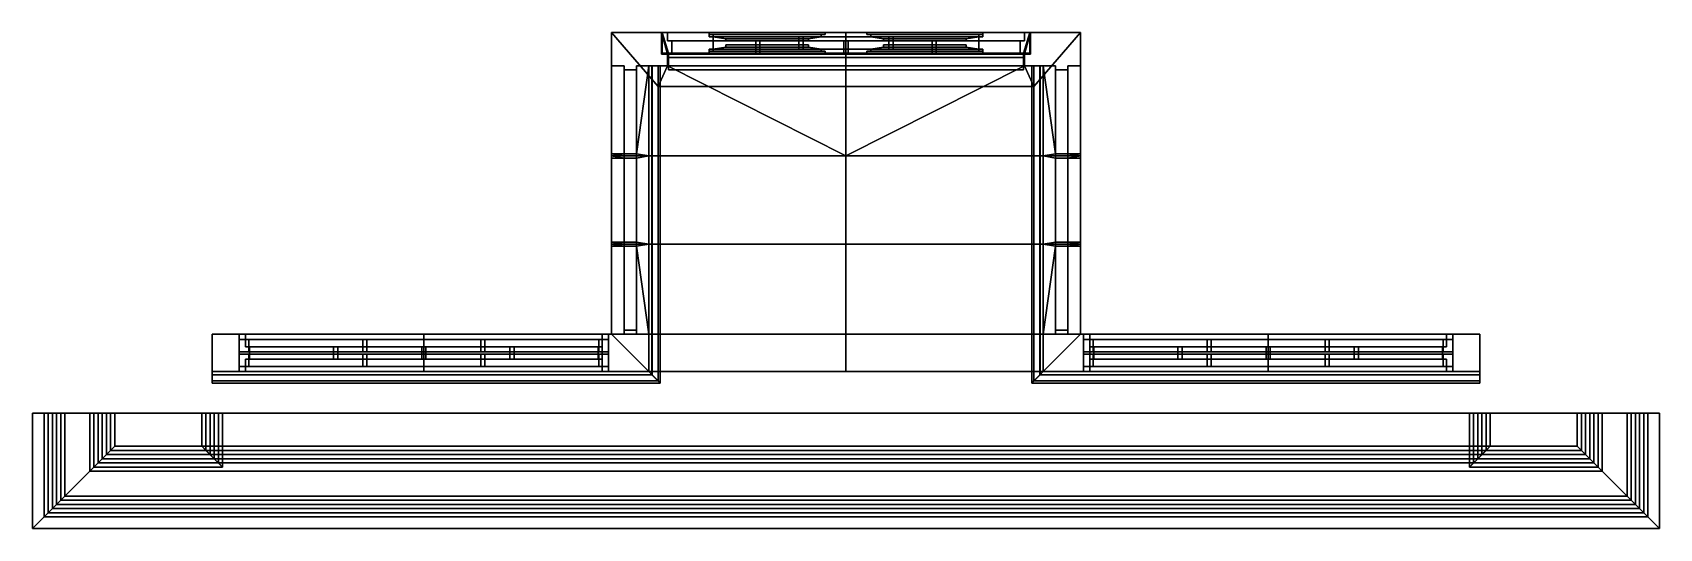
# Model space of a CAD drawing. Extents: x -0.47 to 3.45, y -0.28 to 0.92.
import ezdxf

# ---------------------------------------------------------------- set-up
doc = ezdxf.new("R2010")
doc.units = 0

msp = doc.modelspace()

# ---------------------------------------------------------------- meshes
mesh = msp.add_polyface()
corners = [(0.9225, 0.19, 0.6972), (0.9225, 0.19, 0.6467), (0.915, 0.19, 0.6972), (0.9225, 0.9175, 0.6467), (0.9225, 0.9175, 0), (0.9225, 0.19, 0), (0.9225, 0.4075, 0.6972), (0.9225, 0.19, 1.1461), (0.9525, 0.19, 1.1461), (0.9525, 0.19, 0.6972), (0.9225, 0.19, 1.1561), (0.915, 0.19, 1.1461), (0.915, 0.19, 1.1561), (0.9225, 0.62, 0.6972), (0.9525, 0.4025, 0.6972), (0.9525, 0.19, 1.1561), (0.915, 0.19, 1.5956), (0.9225, 0.19, 1.5956), (0.47, 0.19, 2.055), (0.47, 0.19, 2.105), (0.9, 0.19, 2.105), (0.915, 0.19, 2.055), (0.9225, 0.8375, 0.6972), (0.9525, 0.4125, 0.6972), (0.9525, 0.615, 0.6972), (0.9525, 0.19, 1.5956), (0.9225, 0.19, 1.6056), (0.915, 0.19, 1.6056), (0.9225, 0.19, 2.105), (0.9225, 0.19, 2.055), (0.9225, 0.8375, 1.1511), (0.9225, 0.9175, 1.1511), (0.9525, 0.625, 0.6972), (0.9525, 0.8375, 0.6972), (0.9525, 0.19, 1.6056), (0.9225, 0.4025, 2.105), (0.9225, 0.4025, 2.055), (0.9, 0.19, 2.52), (0.9225, 0.19, 2.52), (0.9525, 0.19, 2.055), (0.9525, 0.8375, 1.1511), (0.47, 0.19, 2.52), (0.47, 0.19, 2.545), (0.9, 0.19, 2.545), (0.9225, 0.9175, 1.6006), (0.9225, 0.8375, 1.6006), (0.9525, 0.4025, 2.055), (0.9225, 0.4125, 2.105), (0.9225, 0.4125, 2.055), (0.9525, 0.19, 2.105), (0.9525, 0.4025, 2.105), (0.9525, 0.19, 2.52), (0.9225, 0.19, 2.545), (0.9525, 0.8375, 1.6006), (0.9225, 0.9175, 2.07), (0.9225, 0.8375, 2.055), (0.9525, 0.4125, 2.055), (0.9225, 0.615, 2.105), (0.9225, 0.615, 2.055), (0.9525, 0.4125, 2.105), (0.9225, 0.4075, 2.52), (0.9525, 0.4075, 2.52), (0.9225, 0.4075, 2.545), (0.9525, 0.8375, 2.055), (0.9225, 0.8375, 2.105), (0.9225, 0.8375, 2.52), (0.9225, 0.9175, 2.545), (0.9525, 0.615, 2.055), (0.9225, 0.625, 2.105), (0.9225, 0.625, 2.055), (0.9525, 0.615, 2.105), (0.9225, 0.62, 2.52), (0.9525, 0.62, 2.52), (0.9225, 0.62, 2.545), (0.9525, 0.625, 2.055), (0.9525, 0.8375, 2.52), (0.9525, 0.8375, 2.105), (0.9525, 0.625, 2.105)]
mesh.append_faces([[corners[k] for k in face] for face in [(0, 1, 2), (1, 3, 4, 5), (0, 6, 1), (0, 7, 8, 9), (10, 7, 11, 12), (6, 13, 3, 1), (6, 0, 9, 14), (15, 8, 7, 10), (12, 16, 17, 10), (18, 19, 20, 21), (13, 22, 3), (13, 6, 23, 24), (6, 14, 23), (10, 17, 25, 15), (26, 17, 16, 27), (20, 28, 29, 21), (29, 26, 27, 21), (30, 31, 3, 22), (22, 13, 32, 33), (32, 13, 24), (34, 25, 17, 26), (28, 35, 36, 29), (20, 37, 38, 28), (39, 34, 26, 29), (30, 22, 33, 40), (37, 41, 42, 43), (44, 31, 30, 45), (39, 29, 36, 46), (35, 47, 48, 36), (49, 50, 35, 28), (49, 28, 38, 51), (38, 37, 43, 52), (40, 53, 45, 30), (54, 44, 45, 55), (46, 36, 48, 56), (47, 57, 58, 48), (50, 59, 47, 35), (51, 38, 60, 61), (60, 38, 52, 62), (53, 63, 55, 45), (54, 55, 64), (64, 65, 66, 54), (56, 48, 58, 67), (57, 68, 69, 58), (59, 70, 57, 47), (61, 60, 71, 72), (71, 60, 62, 73), (74, 69, 55, 63), (68, 64, 55, 69), (66, 65, 71, 73), (75, 65, 64, 76), (67, 58, 69, 74), (70, 77, 68, 57), (72, 71, 65, 75), (64, 68, 77, 76)]])
mesh = msp.add_polyface()
corners = [(1.0125, 0.1, 0.6467), (1.04, 0.0725, 0.6442), (1.04, 0.8375, 0.6442), (1.0125, 0.8375, 0.6467), (1.0125, 0.8375, 0.6972), (1.0125, 0.19, 0.6972), (0.9825, 0.4025, 0.6972), (0.9825, 0.625, 0.6972), (1.02, 0.0925, 0.5917), (1.0125, 0.1, 0.5917), (1.0125, 0.8375, 0.5917), (1.02, 0.8375, 0.5917), (0.9825, 0.8375, 0.6972), (0.9825, 0.615, 0.7072), (0.9825, 0.4125, 0.7072), (1.035, 0.7875, 0.025), (1.035, 0.8375, 0.025), (1.035, 0.8375, 0.205), (1.0575, 0.8375, 0.025), (1.0125, 0.1, 0.225), (1.0125, 0.8375, 0.225), (0.9825, 0.8275, 0.7072), (0.9825, 0.625, 0.7072), (1.4875, 0.7875, 0.025), (1.4875, 0.8375, 0.025), (1.0198, 0.0927, 0.225), (1.0198, 0.8375, 0.225), (1.035, 0.7875, 0), (1.035, 0.0775, 0), (0.9225, 0.19, 0), (0.9225, 0.9175, 0), (0.9825, 0.8275, 1.1561), (0.9825, 0.8275, 1.1461), (0.9825, 0.8375, 1.1511), (0.9825, 0.8375, 1.6006), (0.9825, 0.8275, 1.5956), (0.9825, 0.625, 1.1461), (0.9825, 0.615, 1.1461), (1.4875, 0.7875), (0.9825, 0.625, 1.1561), (0.9825, 0.8275, 1.6056), (0.9825, 0.8375, 2.055), (0.9825, 0.8275, 2.045), (1.0125, 0.8375, 2.055), (1.0125, 0.62, 2.055), (0.9825, 0.625, 2.055), (1.0125, 0.8375, 2.105), (1.0125, 0.62, 2.105), (0.9825, 0.615, 1.1561), (0.9825, 0.625, 1.5956), (0.9825, 0.625, 1.6056), (0.9825, 0.625, 2.045), (0.9825, 0.615, 2.055), (1.0125, 0.4075, 2.055), (1.0125, 0.4075, 2.105), (0.9825, 0.625, 2.105), (0.9825, 0.8375, 2.105), (1.4875, 0.62, 2.52), (1.0125, 0.62, 2.52), (1.0125, 0.8375, 2.52), (1.0575, 0.8375, 2.52), (0.9825, 0.4125, 1.1461), (0.9825, 0.4125, 1.1561), (0.9825, 0.615, 1.5956), (0.9825, 0.615, 1.6056), (0.9825, 0.615, 2.045), (0.9825, 0.4125, 2.055), (0.9825, 0.615, 2.105), (0.9825, 0.4125, 2.105), (0.9825, 0.8275, 2.115), (0.9825, 0.625, 2.115), (0.9825, 0.8275, 2.51), (0.9825, 0.8375, 2.52), (0.9825, 0.62, 2.52), (1.4875, 0.4075, 2.52), (1.0125, 0.4075, 2.52), (1.0575, 0.8675, 2.52), (1.4875, 0.8675, 2.52), (0.9825, 0.4125, 1.5956), (0.9825, 0.4125, 1.6056), (0.9825, 0.4125, 2.045), (0.9825, 0.615, 2.115), (0.9825, 0.4125, 2.115), (0.9825, 0.625, 2.51), (0.9825, 0.4075, 2.52), (0.9825, 0.615, 2.51), (0.9825, 0.4125, 2.51), (1.4875, 0.4075, 2.545), (1.4875, 0.62, 2.545), (0.9225, 0.62, 2.545), (0.9225, 0.4075, 2.545), (0.9225, 0.9175, 2.545), (1.4875, 0.9175, 2.545), (1.9155, 0.8275, 0.045), (1.0595, 0.8275, 0.045), (1.0595, 0.8275, 0.027), (1.9155, 0.8275, 0.027)]
mesh.append_faces([[corners[k] for k in face] for face in [(0, 1, 2, 3), (0, 3, 4, 5), (6, 5, 4, 7), (8, 9, 10, 11), (7, 4, 12), (6, 7, 13, 14), (15, 16, 17), (15, 18, 16), (9, 19, 20, 10), (7, 12, 21, 22), (13, 7, 22), (15, 23, 24, 18), (20, 19, 25, 26), (27, 28, 29, 30), (31, 32, 33), (33, 34, 35, 31), (22, 36, 37, 13), (27, 38, 23, 15), (36, 32, 31, 39), (40, 35, 34), (40, 34, 41, 42), (43, 44, 45, 41), (46, 47, 44, 43), (39, 48, 37, 36), (49, 35, 40, 50), (51, 42, 41, 45), (52, 45, 44), (53, 44, 47, 54), (55, 47, 46, 56), (57, 58, 59, 60), (61, 37, 48, 62), (39, 49, 63, 48), (50, 64, 63, 49), (52, 65, 51, 45), (53, 66, 52, 44), (54, 47, 67, 68), (67, 47, 55), (69, 70, 55, 56), (71, 69, 56, 72), (58, 73, 72, 59), (74, 75, 58, 57), (76, 77, 57, 60), (78, 63, 64, 79), (50, 51, 65, 64), (80, 65, 52, 66), (68, 67, 81, 82), (55, 70, 81, 67), (83, 71, 72, 73), (84, 73, 58, 75), (70, 83, 85, 81), (73, 85, 83), (86, 85, 73, 84), (87, 88, 89, 90), (91, 89, 88, 92), (93, 94, 95, 96)]])
mesh = msp.add_polyface()
corners = [(1.04, 0.8375, 0.6142), (1.0575, 0.8375, 0.6467), (1.04, 0.8375, 0.6442), (1.035, 0.8375, 0.6142), (1.035, 0.8375, 0.6067), (1.0125, 0.8375, 0.6972), (1.0125, 0.8375, 0.6467), (1.0575, 0.8375, 0.025), (1.035, 0.8375, 0.205), (1.0125, 0.8375, 1.1511), (1.0575, 0.8375, 1.1511), (1.0575, 0.8655, 0.025), (1.0575, 0.8655, 0.6467), (1.035, 0.8375, 0.025), (1.02, 0.8375, 0.5917), (1.0198, 0.8375, 0.225), (1.0575, 0.8655, 1.1511), (0.9825, 0.8375, 1.1511), (0.9825, 0.8375, 0.6972), (1.0575, 0.8375, 1.6006), (1.0125, 0.8375, 1.6006), (1.0425, 0.8655, 0.025), (1.0425, 0.8655, 0.6467), (1.0125, 0.8375, 0.5917), (1.0125, 0.8375, 0.225), (1.0425, 0.8655, 1.1511), (1.0575, 0.8655, 1.6006), (0.9825, 0.8275, 1.1461), (0.9825, 0.8275, 0.7072), (0.9825, 0.8375, 1.6006), (1.0125, 0.8375, 2.055), (1.0575, 0.8375, 2.055), (1.0425, 0.9175, 0.025), (1.0425, 0.9175, 0.6467), (0.9225, 0.9175, 0), (0.9225, 0.9175, 0.6467), (1.0425, 0.9175, 1.1511), (1.0425, 0.8655, 1.6006), (1.0575, 0.8655, 2.055), (0.9825, 0.8375, 2.055), (1.0125, 0.8375, 2.105), (1.0575, 0.8375, 2.105), (0.9225, 0.9175, 1.1511), (1.0425, 0.9175, 1.6006), (1.0425, 0.8655, 2.07), (0.9525, 0.8275, 0.7072), (0.9525, 0.8275, 1.1461), (0.9525, 0.8375, 1.1511), (0.9525, 0.8375, 0.6972), (1.0575, 0.8375, 2.52), (1.0125, 0.8375, 2.52), (0.9225, 0.9175, 1.6006), (1.0425, 0.9175, 2.07), (0.9825, 0.8375, 2.52), (0.9825, 0.8375, 2.105), (1.0575, 0.8675, 2.105), (1.0575, 0.8675, 2.52), (0.9225, 0.9175, 2.07), (1.0675, 0.8675, 2.115), (1.0675, 0.8675, 2.51), (0.9225, 0.9175, 2.545), (1.0675, 0.8975, 2.115), (1.0675, 0.8975, 2.51), (1.0575, 0.9175, 2.105), (1.0575, 0.9175, 2.52), (1.0575, 0.8975, 2.105), (1.0575, 0.8975, 2.52), (1.0595, 0.8275, 0.027), (1.0595, 0.8275, 0.045), (1.0595, 0.8675, 0.027), (1.0595, 0.8675, 0.075), (1.0595, 0.8575, 0.075), (1.0445, 0.8675, 0.027), (1.0445, 0.9175, 0.027), (1.0445, 0.8675, 0.075), (1.1575, 0.9175, 0.225), (1.1575, 0.9175, 0.62), (1.0445, 0.8675, 2.068), (1.0445, 0.9175, 2.068), (1.1575, 0.8675, 0.225), (1.1575, 0.8675, 0.62), (1.1575, 0.9175, 0.82), (1.1575, 0.8675, 0.82), (1.1575, 0.9175, 1.895), (1.1575, 0.8675, 1.895)]
mesh.append_faces([[corners[k] for k in face] for face in [(0, 1, 2), (3, 4, 0), (5, 6, 2, 1), (7, 1, 0, 8), (4, 8, 0), (9, 5, 1, 10), (11, 12, 1, 7), (7, 8, 13), (4, 14, 15, 8), (10, 1, 12, 16), (9, 17, 18, 5), (10, 19, 20, 9), (21, 22, 12, 11), (23, 24, 15, 14), (16, 12, 22, 25), (19, 10, 16, 26), (18, 17, 27, 28), (20, 29, 17, 9), (30, 20, 19, 31), (32, 33, 22, 21), (11, 32, 21), (34, 35, 33, 32), (25, 22, 33, 36), (26, 16, 25, 37), (31, 19, 26, 38), (30, 39, 29, 20), (40, 30, 31, 41), (36, 33, 35, 42), (37, 25, 36, 43), (38, 26, 37, 44), (45, 46, 47, 48), (41, 49, 50, 40), (43, 36, 42, 51), (44, 37, 43, 52), (53, 54, 40, 50), (55, 56, 49, 41), (52, 43, 51, 57), (58, 59, 56, 55), (60, 52, 57), (58, 61, 62, 59), (63, 52, 60, 64), (62, 61, 65, 66), (63, 64, 66, 65), (67, 68, 69), (70, 69, 68, 71), (72, 73, 69), (74, 72, 69, 70), (73, 72, 74), (75, 73, 76), (73, 74, 77, 78), (79, 80, 74), (73, 78, 81, 76), (77, 74, 80, 82), (81, 78, 83), (84, 77, 82)]])
mesh = msp.add_polyface()
corners = [(1.0575, 0.8655, 0.025), (1.4875, 0.8655, 0.025), (1.4875, 0.9175, 0.025), (1.0425, 0.9175, 0.025), (1.4875, 0.9175), (0.9225, 0.9175, 0), (1.4875, 0.7875), (1.035, 0.7875, 0), (1.0425, 0.8655, 2.07), (1.4875, 0.8655, 2.07), (1.4875, 0.8655, 2.055), (1.0575, 0.8655, 2.055), (1.0425, 0.9175, 2.07), (1.4875, 0.9175, 2.07), (1.4875, 0.9175, 2.105), (1.0575, 0.9175, 2.105), (1.0575, 0.8675, 2.105), (1.27, 0.8675, 2.115), (1.0675, 0.8675, 2.115), (1.27, 0.8675, 2.51), (1.0575, 0.8675, 2.52), (1.0675, 0.8675, 2.51), (1.27, 0.8975, 2.51), (1.27, 0.8975, 2.115), (1.0675, 0.8975, 2.115), (1.0675, 0.8975, 2.51), (0.9225, 0.9175, 2.545), (1.4875, 0.9175, 2.545), (1.4875, 0.9175, 2.52), (1.0575, 0.9175, 2.52), (1.0575, 0.8975, 2.105), (1.0575, 0.8975, 2.52), (1.1575, 0.9175, 0.225), (1.4375, 0.9175, 0.225), (1.0445, 0.9175, 0.027), (1.0595, 0.8675, 0.075), (1.4375, 0.8675, 0.225), (1.1575, 0.8675, 0.225), (1.0445, 0.8675, 0.075), (1.1575, 0.9175, 0.62), (1.1575, 0.9125, 0.62), (1.1575, 0.9125, 0.225), (1.4375, 0.9175, 0.62), (1.1575, 0.9175, 0.82), (1.1575, 0.8725, 0.225), (1.1575, 0.8725, 0.62), (1.1575, 0.8675, 0.62), (1.1675, 0.9125, 0.61), (1.1675, 0.9125, 0.235), (1.1575, 0.9075, 1.895), (1.1575, 0.9075, 0.82), (1.1575, 0.9175, 1.895), (1.4375, 0.8675, 0.62), (1.1575, 0.8675, 0.82), (1.1675, 0.8725, 0.235), (1.1675, 0.8725, 0.61), (1.1675, 0.9075, 0.61), (1.1675, 0.9075, 0.235), (1.1675, 0.9075, 1.53), (1.1675, 0.9075, 1.185), (1.1575, 0.8675, 1.895), (1.1575, 0.8775, 0.82), (1.1575, 0.8775, 1.895), (1.1675, 0.8775, 0.235), (1.1675, 0.8775, 0.61), (1.1975, 0.9025, 0.58), (1.1975, 0.9025, 0.265), (1.1675, 0.8775, 1.53), (1.1675, 0.8775, 1.185), (1.1675, 0.9075, 1.175), (1.1675, 0.9075, 1.54), (1.1675, 0.9075, 0.83), (1.3742, 0.9075, 0.83), (1.1975, 0.8825, 0.265), (1.1975, 0.8825, 0.58), (1.1975, 0.8975, 0.58), (1.1975, 0.8975, 0.265), (1.3742, 0.8775, 1.185), (1.3742, 0.9075, 1.185), (1.3742, 0.9075, 1.53), (1.3742, 0.8775, 1.53), (1.3742, 0.9075, 1.175), (1.3742, 0.9075, 1.54), (1.1675, 0.9075, 1.885), (1.1675, 0.8775, 0.83), (1.3742, 0.8775, 0.83), (1.1675, 0.8775, 1.175), (1.1675, 0.8775, 1.54), (1.1975, 0.8875, 0.58), (1.1975, 0.8875, 0.265), (1.3742, 0.8775, 1.175), (1.3742, 0.8775, 1.54), (1.3742, 0.9075, 1.885), (1.1675, 0.8775, 1.885), (1.3742, 0.8775, 1.885)]
mesh.append_faces([[corners[k] for k in face] for face in [(0, 1, 2, 3), (3, 2, 4, 5), (5, 4, 6, 7), (8, 9, 10, 11), (12, 13, 9, 8), (14, 13, 12, 15), (16, 17, 18), (19, 20, 21), (17, 19, 22, 23), (24, 18, 17, 23), (21, 25, 22, 19), (26, 27, 28, 29), (23, 30, 24), (31, 22, 25), (32, 33, 34), (35, 36, 37, 38), (32, 39, 40, 41), (42, 39, 43), (44, 45, 46, 37), (41, 40, 47, 48), (49, 50, 43, 51), (52, 53, 46), (54, 55, 45, 44), (48, 47, 56, 57), (58, 59, 50, 49), (60, 53, 61, 62), (63, 64, 55, 54), (57, 56, 65, 66), (67, 68, 59, 58), (59, 69, 50), (70, 58, 49), (50, 71, 72), (62, 61, 68, 67), (73, 74, 64, 63), (65, 75, 76, 66), (77, 78, 59, 68), (79, 80, 67, 58), (81, 69, 59, 78), (71, 50, 69), (79, 58, 70, 82), (49, 83, 70), (84, 85, 72, 71), (86, 68, 61), (87, 62, 67), (88, 74, 73, 89), (85, 84, 61), (77, 68, 86, 90), (91, 87, 67, 80), (81, 90, 86, 69), (71, 69, 86, 84), (92, 83, 49), (87, 70, 83, 93), (94, 62, 93), (84, 86, 61), (93, 62, 87)]])
mesh = msp.add_polyface()
corners = [(1.28, 0.8675, 2.115), (1.4875, 0.8675, 2.105), (1.4825, 0.8675, 2.115), (1.4875, 0.8675, 2.115), (1.4875, 0.8675, 2.52), (1.28, 0.8675, 2.51), (1.4825, 0.8675, 2.51), (1.28, 0.8975, 2.51), (1.4825, 0.8975, 2.51), (1.4875, 0.8675, 2.51), (1.4825, 0.8975, 2.115), (1.4875, 0.8975, 2.105), (1.28, 0.8975, 2.115), (1.4875, 0.8975, 2.52), (1.4875, 0.8975, 2.115), (1.4875, 0.8975, 2.51), (1.0595, 0.8275, 0.027), (1.0595, 0.8675, 0.027), (1.9155, 0.8675, 0.027), (1.9155, 0.8275, 0.027), (1.0445, 0.9175, 0.027), (1.9305, 0.9175, 0.027), (1.5375, 0.9175, 0.225), (1.4375, 0.9175, 0.225), (1.0595, 0.8275, 0.045), (1.9155, 0.8275, 0.045), (1.9155, 0.8575, 0.075), (1.0595, 0.8575, 0.075), (1.4375, 0.9175, 0.62), (1.5375, 0.9175, 0.62), (1.0595, 0.8675, 0.075), (1.9155, 0.8675, 0.075), (1.5375, 0.8675, 0.225), (1.4375, 0.8675, 0.225), (1.4375, 0.9125, 0.225), (1.4375, 0.9125, 0.62), (1.1575, 0.9175, 0.82), (1.8175, 0.9175, 0.82), (1.5375, 0.8675, 0.62), (1.4375, 0.8675, 0.62), (1.4275, 0.9125, 0.235), (1.4275, 0.9125, 0.61), (1.1575, 0.9075, 0.82), (1.8175, 0.9075, 0.82), (1.9305, 0.8675, 2.068), (1.9305, 0.9175, 2.068), (1.0445, 0.9175, 2.068), (1.0445, 0.8675, 2.068), (1.4375, 0.8725, 0.62), (1.4375, 0.8725, 0.225), (1.8175, 0.8675, 0.82), (1.1575, 0.8675, 0.82), (1.4275, 0.9075, 0.235), (1.4275, 0.9075, 0.61), (1.3842, 0.9075, 0.83), (1.5908, 0.9075, 0.83), (1.8175, 0.9175, 1.895), (1.1575, 0.9175, 1.895), (1.1575, 0.8675, 1.895), (1.8175, 0.8675, 1.895), (1.4275, 0.8725, 0.61), (1.4275, 0.8725, 0.235), (1.8175, 0.8775, 0.82), (1.1575, 0.8775, 0.82), (1.3975, 0.9025, 0.265), (1.3975, 0.9025, 0.58), (1.8175, 0.9075, 1.895), (1.1575, 0.9075, 1.895), (1.3842, 0.8775, 0.83), (1.5908, 0.8775, 0.83), (1.1575, 0.8775, 1.895), (1.8175, 0.8775, 1.895), (1.4275, 0.8775, 0.61), (1.4275, 0.8775, 0.235), (1.3975, 0.8975, 0.58), (1.3975, 0.8975, 0.265), (1.5908, 0.9075, 1.885), (1.3842, 0.9075, 1.885), (1.3842, 0.9075, 1.175), (1.3842, 0.8775, 1.175), (1.3842, 0.8775, 1.885), (1.5908, 0.8775, 1.885), (1.3975, 0.8825, 0.58), (1.3975, 0.8825, 0.265), (1.5908, 0.9075, 1.175), (1.5908, 0.8775, 1.175), (1.3975, 0.8875, 0.58), (1.3975, 0.8875, 0.265), (1.3842, 0.8775, 1.54), (1.3842, 0.9075, 1.54), (1.3842, 0.9075, 1.185), (1.5908, 0.9075, 1.185), (1.5908, 0.8775, 1.185), (1.3842, 0.8775, 1.185), (1.5908, 0.9075, 1.54), (1.5908, 0.9075, 1.53), (1.3842, 0.9075, 1.53), (1.5908, 0.8775, 1.54), (1.3842, 0.8775, 1.53), (1.5908, 0.8775, 1.53)]
mesh.append_faces([[corners[k] for k in face] for face in [(0, 1, 2), (1, 3, 2), (4, 5, 6), (7, 8, 6, 5), (2, 3, 9, 6), (10, 11, 12), (2, 6, 8, 10), (4, 6, 9), (7, 13, 8), (14, 11, 10), (14, 10, 8, 15), (8, 13, 15), (16, 17, 18, 19), (20, 21, 18, 17), (22, 21, 20, 23), (24, 25, 26, 27), (23, 28, 29, 22), (30, 31, 32, 33), (34, 35, 28, 23), (29, 28, 36, 37), (32, 38, 39, 33), (35, 34, 40, 41), (37, 36, 42, 43), (44, 45, 46, 47), (33, 39, 48, 49), (50, 51, 39, 38), (52, 53, 41, 40), (43, 42, 54, 55), (46, 45, 56, 57), (58, 59, 44, 47), (60, 61, 49, 48), (62, 63, 51, 50), (64, 65, 53, 52), (66, 67, 57, 56), (68, 69, 55, 54), (59, 58, 70, 71), (61, 60, 72, 73), (63, 62, 69, 68), (74, 65, 64, 75), (67, 66, 76, 77), (54, 78, 79, 68), (71, 70, 80, 81), (73, 72, 82, 83), (76, 81, 80, 77), (84, 85, 79, 78), (82, 86, 87, 83), (88, 89, 77, 80), (90, 91, 84, 78), (92, 93, 79, 85), (89, 94, 95, 96), (97, 94, 89, 88), (98, 93, 90, 96), (92, 91, 90, 93), (97, 88, 98, 99), (95, 99, 98, 96)]])
mesh = msp.add_polyface()
corners = [(1.0575, 0.8375, 0.025), (1.4875, 0.8375, 0.025), (1.4875, 0.8655, 0.025), (1.0575, 0.8655, 0.025), (1.0575, 0.8655, 2.055), (1.4875, 0.8655, 2.055), (1.4875, 0.8375, 2.055), (1.0575, 0.8375, 2.055), (1.4875, 0.8375, 2.105), (1.0575, 0.8375, 2.105), (1.4875, 0.8675, 2.105), (1.0575, 0.8675, 2.105), (1.28, 0.8675, 2.115), (1.27, 0.8675, 2.115), (1.28, 0.8675, 2.51), (1.27, 0.8675, 2.51), (1.4875, 0.8675, 2.52), (1.0575, 0.8675, 2.52), (1.0575, 0.8975, 2.105), (1.4875, 0.8975, 2.105), (1.4875, 0.9175, 2.105), (1.0575, 0.9175, 2.105), (1.28, 0.8975, 2.115), (1.28, 0.8975, 2.51), (1.4825, 0.8975, 2.115), (1.4825, 0.8675, 2.115), (1.27, 0.8975, 2.115), (1.27, 0.8975, 2.51), (1.0575, 0.9175, 2.52), (1.4875, 0.9175, 2.52), (1.4875, 0.8975, 2.52), (1.0575, 0.8975, 2.52), (1.4375, 0.9175, 0.225), (1.1575, 0.9175, 0.225), (1.1575, 0.9125, 0.225), (1.4375, 0.9125, 0.225), (1.4375, 0.8725, 0.225), (1.1575, 0.8725, 0.225), (1.1575, 0.8675, 0.225), (1.4375, 0.8675, 0.225), (1.1675, 0.9125, 0.235), (1.4275, 0.9125, 0.235), (1.4375, 0.9125, 0.62), (1.1575, 0.9125, 0.62), (1.1575, 0.9175, 0.62), (1.4375, 0.9175, 0.62), (1.1675, 0.8725, 0.235), (1.4275, 0.8725, 0.235), (1.1675, 0.9075, 0.235), (1.4275, 0.9075, 0.235), (1.1675, 0.9125, 0.61), (1.4275, 0.9125, 0.61), (1.4275, 0.8775, 0.235), (1.1675, 0.8775, 0.235), (1.4375, 0.8675, 0.62), (1.1575, 0.8675, 0.62), (1.1575, 0.8725, 0.62), (1.4375, 0.8725, 0.62), (1.1975, 0.9025, 0.265), (1.3975, 0.9025, 0.265), (1.4275, 0.9075, 0.61), (1.1675, 0.9075, 0.61), (1.1575, 0.9075, 0.82), (1.3742, 0.9075, 0.83), (1.3842, 0.9075, 0.83), (1.1675, 0.8725, 0.61), (1.4275, 0.8725, 0.61), (1.3975, 0.8825, 0.265), (1.1975, 0.8825, 0.265), (1.1975, 0.8975, 0.265), (1.3975, 0.8975, 0.265), (1.3975, 0.9025, 0.58), (1.1975, 0.9025, 0.58), (1.3742, 0.9075, 1.175), (1.3842, 0.9075, 1.175), (1.1675, 0.8775, 0.61), (1.4275, 0.8775, 0.61), (1.3975, 0.8875, 0.265), (1.1975, 0.8875, 0.265), (1.3842, 0.8775, 0.83), (1.3742, 0.8775, 0.83), (1.1575, 0.8775, 0.82), (1.1975, 0.8975, 0.58), (1.3975, 0.8975, 0.58), (1.3842, 0.9075, 1.885), (1.3742, 0.9075, 1.885), (1.1575, 0.9075, 1.895), (1.3742, 0.8775, 1.175), (1.3742, 0.9075, 1.185), (1.3842, 0.9075, 1.185), (1.3842, 0.8775, 1.175), (1.3742, 0.8775, 1.885), (1.3842, 0.8775, 1.885), (1.1575, 0.8775, 1.895), (1.1975, 0.8825, 0.58), (1.3975, 0.8825, 0.58), (1.3975, 0.8875, 0.58), (1.1975, 0.8875, 0.58), (1.3742, 0.9075, 1.53), (1.3742, 0.8775, 1.185), (1.3742, 0.8775, 1.53), (1.3742, 0.8775, 1.54), (1.3742, 0.9075, 1.54), (1.1675, 0.9075, 1.54), (1.1675, 0.8775, 1.54), (1.3842, 0.9075, 1.53), (1.3842, 0.9075, 1.54), (1.3842, 0.8775, 1.185), (1.3842, 0.8775, 1.54), (1.3842, 0.8775, 1.53), (1.1675, 0.8775, 1.885), (1.1675, 0.9075, 1.885)]
mesh.append_faces([[corners[k] for k in face] for face in [(0, 1, 2, 3), (4, 5, 6, 7), (7, 6, 8, 9), (9, 8, 10, 11), (11, 10, 12, 13), (13, 12, 14, 15), (15, 14, 16, 17), (18, 19, 20, 21), (14, 12, 22, 23), (24, 22, 12, 25), (26, 22, 19, 18), (22, 26, 27, 23), (28, 29, 30, 31), (31, 30, 23, 27), (32, 33, 34, 35), (36, 37, 38, 39), (40, 41, 35, 34), (42, 43, 44, 45), (46, 37, 36, 47), (41, 40, 48, 49), (50, 43, 42, 51), (52, 53, 46, 47), (54, 55, 56, 57), (49, 48, 58, 59), (60, 61, 50, 51), (62, 63, 64), (57, 56, 65, 66), (67, 68, 53, 52), (59, 58, 69, 70), (71, 72, 61, 60), (63, 73, 74, 64), (66, 65, 75, 76), (77, 78, 68, 67), (79, 80, 81), (69, 82, 83, 70), (83, 82, 72, 71), (84, 85, 86), (80, 87, 73, 63), (74, 73, 88, 89), (79, 90, 87, 80), (91, 92, 93), (76, 75, 94, 95), (77, 96, 97, 78), (98, 88, 99, 100), (101, 102, 103, 104), (105, 98, 102, 106), (106, 102, 85, 84), (105, 89, 88, 98), (87, 90, 107, 99), (92, 91, 101, 108), (95, 94, 97, 96), (100, 99, 107, 109), (100, 109, 108, 101), (102, 101, 91, 85), (85, 91, 110, 111)]])
mesh = msp.add_polyface()
corners = [(1.4925, 0.8675, 2.115), (1.4875, 0.8675, 2.105), (1.695, 0.8675, 2.115), (1.4875, 0.8675, 2.115), (1.695, 0.8975, 2.115), (1.4925, 0.8975, 2.115), (1.4925, 0.8675, 2.51), (1.695, 0.8675, 2.51), (1.4875, 0.8675, 2.52), (1.4925, 0.8975, 2.51), (1.695, 0.8975, 2.51), (1.4875, 0.8675, 2.51), (1.4875, 0.8975, 2.105), (1.4875, 0.8975, 2.52), (1.4875, 0.8975, 2.115), (1.4875, 0.8975, 2.51), (1.0595, 0.8575, 0.075), (1.9155, 0.8575, 0.075), (1.9155, 0.8675, 0.075), (1.0595, 0.8675, 0.075), (1.8175, 0.9175, 0.225), (1.5375, 0.9175, 0.225), (1.5375, 0.9125, 0.225), (1.8175, 0.9125, 0.225), (1.5375, 0.9175, 0.62), (1.5375, 0.9125, 0.62), (1.5475, 0.9125, 0.235), (1.8075, 0.9125, 0.235), (1.8175, 0.9125, 0.62), (1.8175, 0.9175, 0.62), (1.5475, 0.9125, 0.61), (1.8175, 0.8725, 0.225), (1.5375, 0.8725, 0.225), (1.5375, 0.8675, 0.225), (1.8175, 0.8675, 0.225), (1.5375, 0.8725, 0.62), (1.5375, 0.8675, 0.62), (1.5475, 0.9075, 0.235), (1.8075, 0.9075, 0.235), (1.8075, 0.9125, 0.61), (1.5475, 0.9075, 0.61), (1.8075, 0.8725, 0.235), (1.5475, 0.8725, 0.235), (1.5475, 0.8725, 0.61), (1.8175, 0.8675, 0.62), (1.8175, 0.8725, 0.62), (1.5775, 0.9025, 0.265), (1.7775, 0.9025, 0.265), (1.6008, 0.9075, 0.83), (1.8175, 0.9075, 0.82), (1.5908, 0.9075, 0.83), (1.8075, 0.9075, 0.61), (1.5775, 0.9025, 0.58), (1.8075, 0.8775, 0.235), (1.5475, 0.8775, 0.235), (1.5475, 0.8775, 0.61), (1.5908, 0.8775, 0.83), (1.5908, 0.8775, 1.175), (1.5908, 0.9075, 1.175), (1.6008, 0.9075, 1.175), (1.5775, 0.8975, 0.58), (1.5775, 0.8975, 0.265), (1.5775, 0.8825, 0.265), (1.5775, 0.8825, 0.58), (1.6008, 0.8775, 0.83), (1.8175, 0.8775, 0.82), (1.6008, 0.9075, 1.885), (1.5908, 0.9075, 1.885), (1.8175, 0.9075, 1.895), (1.6008, 0.8775, 1.175), (1.5908, 0.9075, 1.185), (1.6008, 0.9075, 1.185), (1.6008, 0.8775, 1.885), (1.8175, 0.8775, 1.895), (1.5908, 0.8775, 1.885), (1.5775, 0.8875, 0.58), (1.5775, 0.8875, 0.265), (1.6008, 0.9075, 1.54), (1.5908, 0.9075, 1.54), (1.5908, 0.8775, 1.54), (1.6008, 0.8775, 1.185), (1.5908, 0.8775, 1.185), (1.6008, 0.9075, 1.53), (1.5908, 0.9075, 1.53), (1.6008, 0.8775, 1.53), (1.6008, 0.8775, 1.54), (1.5908, 0.8775, 1.53)]
mesh.append_faces([[corners[k] for k in face] for face in [(0, 1, 2), (0, 3, 1), (0, 2, 4, 5), (6, 7, 8), (7, 6, 9, 10), (6, 11, 3, 0), (4, 12, 5), (5, 9, 6, 0), (11, 6, 8), (9, 13, 10), (5, 12, 14), (15, 9, 5, 14), (15, 13, 9), (16, 17, 18, 19), (20, 21, 22, 23), (21, 24, 25, 22), (23, 22, 26, 27), (28, 25, 24, 29), (30, 26, 22, 25), (31, 32, 33, 34), (32, 35, 36, 33), (27, 26, 37, 38), (28, 39, 30, 25), (26, 30, 40, 37), (31, 41, 42, 32), (35, 32, 42, 43), (44, 36, 35, 45), (38, 37, 46, 47), (48, 49, 50), (51, 40, 30, 39), (37, 40, 52, 46), (53, 54, 42, 41), (54, 55, 43, 42), (56, 57, 58, 50), (50, 58, 59, 48), (52, 60, 61, 46), (62, 63, 55, 54), (64, 56, 65), (66, 67, 68), (64, 69, 57, 56), (59, 58, 70, 71), (48, 59, 69, 64), (72, 73, 74), (75, 63, 62, 76), (77, 78, 67, 66), (78, 79, 74, 67), (57, 69, 80, 81), (82, 71, 70, 83), (84, 80, 71, 82), (82, 83, 78, 77), (72, 74, 79, 85), (85, 77, 66, 72), (86, 81, 80, 84), (83, 70, 81, 86), (86, 84, 85, 79)]])
mesh = msp.add_polyface()
corners = [(1.9175, 0.8655, 0.025), (1.4875, 0.8655, 0.025), (1.4875, 0.8375, 0.025), (1.9175, 0.8375, 0.025), (1.9325, 0.9175, 0.025), (1.4875, 0.9175, 0.025), (1.4875, 0.7875, 0.025), (1.94, 0.7875, 0.025), (2.0525, 0.9175), (1.4875, 0.9175), (1.4875, 0.7875), (1.94, 0.7875), (1.9175, 0.8375, 2.055), (1.4875, 0.8375, 2.055), (1.4875, 0.8655, 2.055), (1.9175, 0.8655, 2.055), (1.9175, 0.8375, 2.105), (1.4875, 0.8375, 2.105), (1.4875, 0.8655, 2.07), (1.9325, 0.8655, 2.07), (1.9175, 0.8675, 2.105), (1.4875, 0.8675, 2.105), (1.4875, 0.9175, 2.07), (1.9325, 0.9175, 2.07), (1.705, 0.8675, 2.115), (1.695, 0.8675, 2.115), (1.9175, 0.8375, 2.52), (1.4875, 0.62, 2.52), (1.4875, 0.8675, 2.52), (1.9175, 0.8675, 2.52), (1.9175, 0.9175, 2.105), (1.4875, 0.9175, 2.105), (1.705, 0.8675, 2.51), (1.695, 0.8675, 2.51), (1.4875, 0.8975, 2.105), (1.9175, 0.8975, 2.105), (1.695, 0.8975, 2.51), (1.695, 0.8975, 2.115), (1.705, 0.8975, 2.115), (1.705, 0.8975, 2.51), (1.9175, 0.9175, 2.52), (1.4875, 0.9175, 2.52), (1.4875, 0.9175, 2.545), (2.0525, 0.9175, 2.545), (1.9175, 0.8975, 2.52), (1.4875, 0.8975, 2.52), (1.4875, 0.62, 2.545), (2.0525, 0.62, 2.545), (1.5375, 0.9175, 0.225), (1.8175, 0.9175, 0.225), (1.9305, 0.9175, 0.027), (1.5375, 0.9175, 0.62), (1.8175, 0.9175, 0.82), (1.8175, 0.9175, 0.62), (1.5375, 0.8675, 0.62), (1.8175, 0.8675, 0.62), (1.8175, 0.8675, 0.82), (1.5475, 0.8725, 0.61), (1.8075, 0.8725, 0.61), (1.8175, 0.8725, 0.62), (1.5375, 0.8725, 0.62), (1.7775, 0.9025, 0.265), (1.5775, 0.9025, 0.265), (1.5775, 0.8975, 0.265), (1.7775, 0.8975, 0.265), (1.6008, 0.9075, 0.83), (1.8075, 0.9075, 0.83), (1.8175, 0.9075, 0.82), (1.7775, 0.9025, 0.58), (1.5775, 0.9025, 0.58), (1.5475, 0.9075, 0.61), (1.8075, 0.9075, 0.61), (1.7775, 0.8825, 0.265), (1.5775, 0.8825, 0.265), (1.5475, 0.8775, 0.235), (1.8075, 0.8775, 0.235), (1.5475, 0.8775, 0.61), (1.8075, 0.8775, 0.61), (1.5775, 0.8975, 0.58), (1.7775, 0.8975, 0.58), (1.6008, 0.8775, 0.83), (1.8075, 0.8775, 0.83), (1.6008, 0.9075, 1.185), (1.8075, 0.9075, 1.185), (1.8075, 0.9075, 1.175), (1.6008, 0.9075, 1.175), (1.6008, 0.8775, 1.185), (1.8075, 0.8775, 1.185), (1.6008, 0.8775, 1.53), (1.6008, 0.9075, 1.53), (1.8075, 0.9075, 1.53), (1.8075, 0.8775, 1.53), (1.6008, 0.9075, 1.54), (1.8075, 0.9075, 1.54), (1.7775, 0.8875, 0.265), (1.5775, 0.8875, 0.265), (1.5775, 0.8825, 0.58), (1.7775, 0.8825, 0.58), (1.8175, 0.8775, 0.82), (1.8075, 0.9075, 1.885), (1.6008, 0.9075, 1.885), (1.8175, 0.9075, 1.895), (1.6008, 0.8775, 1.175), (1.8075, 0.8775, 1.175), (1.8075, 0.8775, 1.54), (1.6008, 0.8775, 1.54), (1.6008, 0.8775, 1.885), (1.8075, 0.8775, 1.885), (1.8175, 0.8775, 1.895), (1.7775, 0.8875, 0.58), (1.5775, 0.8875, 0.58)]
mesh.append_faces([[corners[k] for k in face] for face in [(0, 1, 2, 3), (4, 5, 1, 0), (3, 2, 6, 7), (8, 9, 5, 4), (7, 6, 10, 11), (11, 10, 9, 8), (12, 13, 14, 15), (16, 17, 13, 12), (15, 14, 18, 19), (20, 21, 17, 16), (19, 18, 22, 23), (24, 25, 21, 20), (26, 27, 28, 29), (30, 23, 22, 31), (32, 33, 25, 24), (29, 28, 33, 32), (30, 31, 34, 35), (36, 37, 25, 33), (38, 39, 32, 24), (40, 41, 42, 43), (35, 34, 37, 38), (36, 39, 38, 37), (44, 45, 41, 40), (42, 46, 47, 43), (39, 36, 45, 44), (48, 49, 50), (51, 52, 53), (54, 55, 56), (57, 58, 59, 60), (61, 62, 63, 64), (65, 66, 67), (68, 69, 70, 71), (72, 73, 74, 75), (58, 57, 76, 77), (63, 78, 79, 64), (79, 68, 61, 64), (66, 65, 80, 81), (82, 83, 84, 85), (82, 86, 87, 83), (88, 89, 90, 91), (92, 93, 90, 89), (79, 78, 69, 68), (94, 95, 73, 72), (77, 76, 96, 97), (80, 98, 81), (99, 100, 101), (102, 85, 84, 103), (87, 86, 102, 103), (104, 105, 88, 91), (92, 105, 104, 93), (106, 107, 108), (97, 109, 94, 72), (94, 109, 110, 95), (97, 96, 110, 109), (106, 100, 99, 107)]])
mesh = msp.add_polyface()
corners = [(1.94, 0.8375, 0.205), (1.935, 0.8375, 0.6142), (1.9175, 0.8375, 0.6467), (1.9175, 0.8375, 0.025), (1.9175, 0.8655, 0.6467), (1.9175, 0.8655, 0.025), (1.9175, 0.8655, 1.1511), (1.9175, 0.8375, 1.1511), (1.9325, 0.8655, 0.6467), (1.9325, 0.8655, 0.025), (1.9325, 0.8655, 1.1511), (1.9175, 0.8655, 1.6006), (1.9175, 0.8375, 1.6006), (1.9325, 0.9175, 0.025), (1.9325, 0.8655, 1.6006), (1.9175, 0.8655, 2.055), (1.9175, 0.8375, 2.055), (1.9325, 0.8655, 2.07), (1.9175, 0.8375, 2.105), (1.9175, 0.8375, 2.52), (1.9175, 0.8675, 2.52), (1.9175, 0.8675, 2.105), (1.9075, 0.8675, 2.51), (1.9075, 0.8675, 2.115), (1.705, 0.8675, 2.115), (1.705, 0.8675, 2.51), (1.9075, 0.8975, 2.51), (1.9075, 0.8975, 2.115), (1.705, 0.8975, 2.115), (1.705, 0.8975, 2.51), (1.9175, 0.8975, 2.52), (1.9175, 0.8975, 2.105), (1.9175, 0.9175, 2.52), (1.9175, 0.9175, 2.105), (1.9155, 0.8275, 0.027), (1.9155, 0.8675, 0.027), (1.9155, 0.8275, 0.045), (1.9305, 0.9175, 0.027), (1.9305, 0.8675, 0.027), (1.9155, 0.8575, 0.075), (1.9155, 0.8675, 0.075), (1.9305, 0.8675, 0.075), (1.8175, 0.9175, 0.62), (1.8175, 0.9175, 0.225), (1.8175, 0.8675, 0.225), (1.5375, 0.8675, 0.225), (1.8175, 0.9125, 0.225), (1.8175, 0.9125, 0.62), (1.8175, 0.9175, 0.82), (1.9305, 0.9175, 2.068), (1.8175, 0.8675, 0.62), (1.9305, 0.8675, 2.068), (1.8175, 0.8675, 0.82), (1.8075, 0.9125, 0.235), (1.8075, 0.9125, 0.61), (1.8175, 0.9175, 1.895), (1.8175, 0.9075, 0.82), (1.8175, 0.9075, 1.895), (1.8175, 0.8675, 1.895), (1.8175, 0.8725, 0.62), (1.8175, 0.8725, 0.225), (1.8075, 0.9075, 0.235), (1.8075, 0.9075, 0.61), (1.8075, 0.9075, 1.185), (1.8075, 0.9075, 1.53), (1.8175, 0.8775, 1.895), (1.8175, 0.8775, 0.82), (1.8075, 0.8725, 0.61), (1.8075, 0.8725, 0.235), (1.7775, 0.9025, 0.265), (1.7775, 0.9025, 0.58), (1.8075, 0.9075, 1.175), (1.8075, 0.8775, 1.185), (1.8075, 0.8775, 1.53), (1.8075, 0.9075, 1.54), (1.8075, 0.8775, 0.61), (1.8075, 0.8775, 0.235), (1.8075, 0.9075, 0.83), (1.8075, 0.9075, 1.885), (1.8075, 0.8775, 1.175), (1.8075, 0.8775, 1.54), (1.7775, 0.8825, 0.58), (1.7775, 0.8825, 0.265), (1.8075, 0.8775, 0.83), (1.8075, 0.8775, 1.885)]
mesh.append_faces([[corners[k] for k in face] for face in [(0, 1, 2, 3), (3, 2, 4, 5), (6, 4, 2, 7), (5, 4, 8, 9), (10, 8, 4, 6), (11, 6, 7, 12), (9, 13, 5), (14, 10, 6, 11), (15, 11, 12, 16), (17, 14, 11, 15), (18, 19, 20, 21), (21, 20, 22, 23), (23, 24, 21), (22, 20, 25), (22, 26, 27, 23), (28, 24, 23, 27), (25, 29, 26, 22), (30, 31, 27, 26), (31, 30, 32, 33), (27, 31, 28), (26, 29, 30), (34, 35, 36), (37, 38, 35), (39, 36, 35, 40), (40, 35, 38, 41), (42, 37, 43), (40, 41, 44, 45), (46, 47, 42, 43), (48, 49, 37, 42), (50, 41, 51, 52), (50, 44, 41), (53, 54, 47, 46), (48, 55, 49), (55, 48, 56, 57), (51, 58, 52), (44, 50, 59, 60), (61, 62, 54, 53), (57, 56, 63, 64), (52, 58, 65, 66), (60, 59, 67, 68), (69, 70, 62, 61), (71, 63, 56), (64, 63, 72, 73), (74, 57, 64), (73, 72, 66, 65), (68, 67, 75, 76), (77, 71, 56), (74, 78, 57), (79, 66, 72), (80, 73, 65), (76, 75, 81, 82), (83, 79, 71, 77), (74, 80, 84, 78), (83, 66, 79), (80, 65, 84)]])
mesh = msp.add_polyface()
corners = [(1.935, 0.8375, 0.6442), (1.9175, 0.8375, 0.6467), (1.935, 0.8375, 0.6142), (1.94, 0.8375, 0.6067), (1.94, 0.8375, 0.6142), (1.9625, 0.8375, 0.6467), (1.9625, 0.8375, 0.6972), (1.94, 0.8375, 0.205), (1.9175, 0.8375, 1.1511), (1.9625, 0.8375, 1.1511), (1.94, 0.8375, 0.025), (1.9175, 0.8375, 0.025), (1.9553, 0.8375, 0.225), (1.955, 0.8375, 0.5917), (1.9925, 0.8375, 0.6972), (1.9925, 0.8375, 1.1511), (1.9625, 0.8375, 1.6006), (1.9175, 0.8375, 1.6006), (1.9925, 0.625, 0.6972), (1.94, 0.7875, 0.025), (1.9625, 0.8375, 0.225), (1.9625, 0.8375, 0.5917), (1.9925, 0.8275, 0.7072), (1.9925, 0.8275, 1.1461), (1.9925, 0.8375, 1.6006), (1.9175, 0.8375, 2.055), (1.9625, 0.8375, 2.055), (1.9925, 0.625, 0.7072), (1.9325, 0.8655, 0.025), (1.9325, 0.8655, 0.6467), (1.9325, 0.9175, 0.6467), (1.9325, 0.9175, 0.025), (2.0525, 0.9175, 0.6467), (2.0525, 0.9175), (1.9325, 0.9175, 1.1511), (1.9325, 0.8655, 1.1511), (2.0225, 0.8275, 1.1461), (2.0225, 0.8275, 0.7072), (1.9925, 0.8275, 1.1561), (1.9925, 0.8275, 1.5956), (1.9925, 0.8375, 2.055), (1.9175, 0.8375, 2.105), (1.9625, 0.8375, 2.105), (2.0525, 0.9175, 1.1511), (1.9325, 0.9175, 1.6006), (1.9325, 0.8655, 1.6006), (2.0225, 0.8375, 0.6972), (2.0225, 0.8375, 1.1511), (2.0225, 0.8275, 1.5956), (2.0225, 0.8275, 1.1561), (1.9925, 0.8275, 1.6056), (1.9925, 0.8275, 2.045), (1.9925, 0.625, 2.055), (1.9625, 0.62, 2.055), (1.9625, 0.8375, 2.52), (1.9175, 0.8375, 2.52), (2.0225, 0.625, 0.6972), (2.0225, 0.625, 0.7072), (2.0525, 0.9175, 1.6006), (1.9325, 0.9175, 2.07), (1.9325, 0.8655, 2.07), (2.0225, 0.8375, 1.6006), (1.9925, 0.625, 2.045), (2.0225, 0.8275, 2.045), (2.0225, 0.8275, 1.6056), (1.9925, 0.8375, 2.105), (1.9625, 0.62, 2.105), (1.9925, 0.625, 2.105), (1.9925, 0.8375, 2.52), (2.0525, 0.9175, 2.07), (2.0225, 0.8375, 2.055), (1.9925, 0.625, 2.115), (1.9925, 0.8275, 2.115), (1.9925, 0.8275, 2.51), (2.0525, 0.9175, 2.545), (2.0225, 0.625, 2.055), (2.0225, 0.625, 2.045), (2.0225, 0.8275, 2.51), (2.0225, 0.8275, 2.115), (1.9175, 0.9175, 2.52), (1.9175, 0.9175, 2.105), (2.0225, 0.625, 2.115), (2.0225, 0.625, 2.105), (2.0225, 0.8375, 2.105), (2.0225, 0.8375, 2.52), (1.9305, 0.8675, 0.027), (1.9305, 0.9175, 0.027), (1.9305, 0.8675, 0.075), (1.9305, 0.9175, 2.068), (1.9305, 0.8675, 2.068)]
mesh.append_faces([[corners[k] for k in face] for face in [(0, 1, 2), (2, 3, 4), (1, 0, 5, 6), (2, 7, 3), (8, 1, 6, 9), (10, 7, 11), (7, 12, 13, 3), (6, 14, 15, 9), (9, 16, 17, 8), (14, 6, 18), (7, 10, 19), (10, 11, 19), (13, 12, 20, 21), (22, 23, 15, 14), (9, 15, 24, 16), (25, 17, 16, 26), (27, 22, 14, 18), (28, 29, 30, 31), (31, 30, 32, 33), (34, 30, 29, 35), (36, 23, 22, 37), (15, 23, 38), (38, 39, 24, 15), (16, 24, 40, 26), (41, 25, 26, 42), (43, 32, 30, 34), (44, 34, 35, 45), (46, 47, 36, 37), (48, 39, 38, 49), (24, 39, 50), (51, 40, 24, 50), (40, 52, 53, 26), (42, 54, 55, 41), (56, 46, 37, 57), (58, 43, 34, 44), (59, 44, 45, 60), (49, 36, 47), (47, 61, 48, 49), (52, 40, 51, 62), (63, 51, 50, 64), (65, 42, 66, 67), (54, 42, 65, 68), (69, 58, 44, 59), (64, 48, 61), (70, 63, 64, 61), (65, 67, 71, 72), (73, 68, 65, 72), (69, 59, 74), (70, 75, 76, 63), (77, 73, 72, 78), (79, 74, 59, 80), (78, 81, 82, 83), (84, 77, 78, 83), (85, 86, 87), (87, 86, 88, 89)]])
mesh = msp.add_polyface()
corners = [(1.935, 0.0725, 0.6142), (1.935, 0.0725, 0.6442), (1.935, 0.8375, 0.6442), (1.935, 0.8375, 0.6142), (1.94, 0.8375, 0.6142), (1.94, 0.0775, 0.6142), (1.9625, 0.1, 0.6467), (1.9625, 0.8375, 0.6467), (1.94, 0.8375, 0.6067), (1.94, 0.0775, 0.6067), (1.9625, 0.19, 0.6972), (1.9625, 0.8375, 0.6972), (1.955, 0.8375, 0.5917), (1.955, 0.0925, 0.5917), (1.9925, 0.625, 0.6972), (1.9925, 0.4025, 0.6972), (1.9625, 0.8375, 0.5917), (1.9625, 0.1, 0.5917), (1.9925, 0.4125, 0.7072), (1.9925, 0.615, 0.7072), (1.94, 0.0775, 0.205), (1.9553, 0.0927, 0.225), (1.9553, 0.8375, 0.225), (1.94, 0.8375, 0.205), (1.9625, 0.8375, 0.225), (1.9625, 0.1, 0.225), (2.0225, 0.4125, 0.7072), (2.0225, 0.615, 0.7072), (1.94, 0.7875, 0.025), (1.94, 0.0775, 0.025), (2.0525, 0.9175), (2.0525, 0.19), (1.94, 0.0775), (1.94, 0.7875), (2.0225, 0.4125, 1.1461), (1.9925, 0.4125, 1.1461), (2.0225, 0.4125, 0.6972), (2.0225, 0.615, 0.6972), (2.0225, 0.4025, 1.1461), (2.0225, 0.4025, 0.7072), (1.9925, 0.615, 1.1461), (2.0225, 0.615, 1.1461), (2.0225, 0.4025, 0.6972), (1.9925, 0.4025, 1.1461), (1.9925, 0.4025, 1.1561), (1.9925, 0.4125, 1.1561), (2.0225, 0.4125, 1.1561), (2.0225, 0.4025, 1.1561), (1.9925, 0.615, 1.1561), (2.0225, 0.615, 1.1561), (1.9925, 0.4025, 1.5956), (1.9925, 0.4125, 1.5956), (2.0225, 0.4125, 1.5956), (2.0225, 0.4025, 1.5956), (1.9925, 0.4025, 1.6056), (1.9925, 0.4125, 1.6056), (1.9625, 0.4075, 2.055), (1.9925, 0.4125, 2.055), (1.9925, 0.4025, 2.055), (1.9925, 0.615, 1.6056), (1.9925, 0.615, 1.5956), (1.9925, 0.615, 2.055), (1.9925, 0.615, 2.045), (1.9925, 0.4125, 2.045), (1.9925, 0.4125, 2.115), (1.9925, 0.615, 2.115), (1.9925, 0.615, 2.105), (1.9925, 0.4125, 2.105), (1.9925, 0.4025, 2.105), (1.9625, 0.4075, 2.105), (2.0225, 0.4125, 1.6056), (2.0225, 0.4025, 1.6056), (2.0225, 0.615, 1.5956), (1.9925, 0.4025, 2.045), (2.0225, 0.4025, 2.045), (2.0225, 0.4125, 2.045), (2.0225, 0.4125, 2.055), (2.0225, 0.4025, 2.055), (2.0225, 0.4125, 2.115), (2.0225, 0.4025, 2.115), (2.0225, 0.4025, 2.105), (2.0225, 0.4125, 2.105), (2.0225, 0.615, 1.6056), (2.0225, 0.615, 2.045), (2.0225, 0.615, 2.115), (1.9925, 0.4025, 2.115), (2.0225, 0.615, 2.055), (2.0225, 0.615, 2.105), (2.0225, 0.4025, 2.51), (2.0225, 0.4125, 2.51), (2.0225, 0.4075, 2.52), (1.9925, 0.4125, 2.51), (1.9925, 0.4025, 2.51), (1.9925, 0.4075, 2.52)]
mesh.append_faces([[corners[k] for k in face] for face in [(0, 1, 2, 3), (3, 4, 5, 0), (1, 6, 7, 2), (4, 8, 9, 5), (10, 11, 7, 6), (8, 12, 13, 9), (14, 11, 10, 15), (12, 16, 17, 13), (18, 19, 14, 15), (20, 21, 22, 23), (16, 24, 25, 17), (19, 18, 26, 27), (23, 28, 29, 20), (22, 21, 25, 24), (30, 31, 32, 33), (34, 26, 18, 35), (36, 37, 27, 26), (32, 29, 28, 33), (34, 38, 39, 26), (35, 40, 41, 34), (42, 36, 26, 39), (35, 43, 44, 45), (38, 34, 46, 47), (45, 48, 40, 35), (34, 41, 49, 46), (50, 51, 45, 44), (52, 53, 47, 46), (48, 45, 46, 49), (51, 50, 54, 55), (52, 46, 45, 51), (56, 57, 58), (55, 59, 60, 51), (57, 61, 62, 63), (64, 65, 66, 67), (68, 67, 69), (53, 52, 70, 71), (51, 60, 72, 52), (73, 63, 55, 54), (74, 75, 76, 77), (78, 79, 80, 81), (58, 57, 63, 73), (52, 72, 82, 70), (59, 55, 70, 82), (63, 62, 83, 75), (65, 64, 78, 84), (85, 64, 67, 68), (75, 74, 71, 70), (75, 70, 55, 63), (75, 83, 86, 76), (84, 78, 81, 87), (88, 79, 78, 89), (89, 90, 88), (89, 78, 64, 91), (92, 91, 64, 85), (92, 93, 91)]])
mesh = msp.add_polyface()
corners = [(2.06, 0.19, 0.6972), (2.0525, 0.19, 0.6467), (2.0525, 0.19, 0.6972), (2.0525, 0.19), (2.0525, 0.9175), (2.0525, 0.9175, 0.6467), (2.0525, 0.4075, 0.6972), (2.06, 0.19, 1.1561), (2.06, 0.19, 1.1461), (2.0525, 0.19, 1.1461), (2.0525, 0.19, 1.1561), (2.0525, 0.62, 0.6972), (2.0225, 0.4025, 0.6972), (2.0225, 0.19, 0.6972), (2.0225, 0.19, 1.1461), (2.0225, 0.19, 1.1561), (2.0525, 0.19, 1.5956), (2.06, 0.19, 1.5956), (2.06, 0.19, 2.055), (2.075, 0.19, 2.105), (2.505, 0.19, 2.105), (2.505, 0.19, 2.055), (2.0525, 0.8375, 0.6972), (2.0225, 0.615, 0.6972), (2.0225, 0.4125, 0.6972), (2.0225, 0.19, 1.5956), (2.06, 0.19, 1.6056), (2.0525, 0.19, 1.6056), (2.0525, 0.19, 2.055), (2.0525, 0.19, 2.105), (2.0525, 0.9175, 1.1511), (2.0525, 0.8375, 1.1511), (2.0225, 0.8375, 0.6972), (2.0225, 0.625, 0.6972), (2.0225, 0.19, 1.6056), (2.0525, 0.4025, 2.055), (2.0525, 0.4025, 2.105), (2.0525, 0.19, 2.52), (2.075, 0.19, 2.52), (2.0225, 0.19, 2.055), (2.0225, 0.8375, 1.1511), (2.075, 0.19, 2.545), (2.505, 0.19, 2.545), (2.505, 0.19, 2.52), (2.0525, 0.8375, 1.6006), (2.0525, 0.9175, 1.6006), (2.0225, 0.4025, 2.055), (2.0525, 0.4125, 2.055), (2.0525, 0.4125, 2.105), (2.0225, 0.4025, 2.105), (2.0225, 0.19, 2.105), (2.0225, 0.19, 2.52), (2.0525, 0.19, 2.545), (2.0225, 0.8375, 1.6006), (2.0525, 0.8375, 2.055), (2.0525, 0.9175, 2.07), (2.0225, 0.4125, 2.055), (2.0525, 0.615, 2.055), (2.0525, 0.615, 2.105), (2.0225, 0.4125, 2.105), (2.0225, 0.4075, 2.52), (2.0525, 0.4075, 2.52), (2.0525, 0.4075, 2.545), (2.0225, 0.8375, 2.055), (2.0525, 0.8375, 2.105), (2.0525, 0.9175, 2.545), (2.0525, 0.8375, 2.52), (2.0225, 0.615, 2.055), (2.0525, 0.625, 2.055), (2.0525, 0.625, 2.105), (2.0225, 0.615, 2.105), (2.0225, 0.62, 2.52), (2.0525, 0.62, 2.52), (2.0525, 0.62, 2.545), (2.0225, 0.625, 2.055), (2.0225, 0.8375, 2.105), (2.0225, 0.8375, 2.52), (2.0225, 0.625, 2.105), (2.0225, 0.625, 2.51), (2.0225, 0.615, 2.51)]
mesh.append_faces([[corners[k] for k in face] for face in [(0, 1, 2), (3, 4, 5, 1), (1, 6, 2), (7, 8, 9, 10), (1, 5, 11, 6), (12, 13, 2, 6), (10, 9, 14, 15), (10, 16, 17, 7), (18, 19, 20, 21), (5, 22, 11), (23, 24, 6, 11), (24, 12, 6), (15, 25, 16, 10), (26, 17, 16, 27), (18, 28, 29, 19), (18, 26, 27, 28), (22, 5, 30, 31), (32, 33, 11, 22), (23, 11, 33), (27, 16, 25, 34), (28, 35, 36, 29), (29, 37, 38, 19), (28, 27, 34, 39), (40, 32, 22, 31), (41, 42, 43, 38), (44, 31, 30, 45), (46, 35, 28, 39), (35, 47, 48, 36), (29, 36, 49, 50), (51, 37, 29, 50), (52, 41, 38, 37), (31, 44, 53, 40), (54, 44, 45, 55), (56, 47, 35, 46), (47, 57, 58, 48), (36, 48, 59, 49), (60, 61, 37, 51), (62, 52, 37, 61), (44, 54, 63, 53), (64, 54, 55), (55, 65, 66, 64), (67, 57, 47, 56), (57, 68, 69, 58), (48, 58, 70, 59), (71, 72, 61, 60), (73, 62, 61, 72), (63, 54, 68, 74), (68, 54, 64, 69), (73, 72, 66, 65), (75, 64, 66, 76), (74, 68, 57, 67), (58, 69, 77, 70), (76, 66, 72, 71), (75, 77, 69, 64), (78, 71, 79)]])
mesh = msp.add_polyface()
corners = [(1.04, 0.8375, 0.6142), (1.04, 0.8375, 0.6442), (1.04, 0.0725, 0.6442), (1.04, 0.0725, 0.6142), (1.035, 0.0775, 0.6142), (1.035, 0.8375, 0.6142), (1.035, 0.0775, 0.6067), (1.035, 0.8375, 0.6067), (1.02, 0.0925, 0.5917), (1.02, 0.8375, 0.5917), (1.035, 0.8375, 0.205), (1.0198, 0.8375, 0.225), (1.0198, 0.0927, 0.225), (1.035, 0.0775, 0.205), (0.9825, 0.4025, 0.7072), (0.9825, 0.2, 0.7072), (0.9825, 0.19, 0.6972), (0.9825, 0.4025, 0.6972), (0.9825, 0.4125, 0.7072), (1.035, 0.0775, 0.025), (1.035, 0.7875, 0.025), (0.9525, 0.4025, 0.7072), (0.9525, 0.2, 0.7072), (0.9825, 0.4125, 1.1461), (0.9525, 0.4125, 0.7072), (0.9525, 0.4125, 1.1461), (0.9825, 0.4025, 1.1461), (1.035, 0.7875, 0), (1.035, 0.0775, 0), (0.9525, 0.4025, 0.6972), (0.9525, 0.19, 0.6972), (0.9825, 0.4025, 1.1561), (0.9825, 0.2, 1.1561), (0.9825, 0.2, 1.1461), (0.9525, 0.2, 1.1461), (0.9525, 0.4025, 1.1461), (0.9525, 0.4125, 0.6972), (0.9825, 0.4125, 1.1561), (0.9525, 0.2, 1.1561), (0.9525, 0.4025, 1.1561), (0.9525, 0.4125, 1.1561), (0.9825, 0.4125, 1.5956), (0.9825, 0.4025, 1.5956), (0.9825, 0.4025, 1.6056), (0.9825, 0.2, 1.6056), (0.9825, 0.2, 1.5956), (0.9525, 0.2, 1.5956), (0.9525, 0.4025, 1.5956), (0.9525, 0.4125, 1.5956), (0.9825, 0.4125, 1.6056), (0.9525, 0.2, 1.6056), (0.9525, 0.4025, 1.6056), (0.9825, 0.4025, 2.055), (0.9825, 0.4125, 2.055), (1.0125, 0.4075, 2.055), (1.0125, 0.4075, 2.105), (0.9825, 0.4125, 2.105), (0.9825, 0.4025, 2.105), (1.4875, 0.19, 2.52), (1.0125, 0.19, 2.52), (1.0125, 0.4075, 2.52), (1.4875, 0.4075, 2.52), (0.9525, 0.4125, 1.6056), (0.9825, 0.4125, 2.045), (0.9825, 0.4025, 2.045), (0.9525, 0.4025, 2.055), (0.9525, 0.4125, 2.055), (0.9525, 0.4125, 2.045), (0.9525, 0.4025, 2.045), (0.9525, 0.2, 2.045), (0.9825, 0.2, 2.045), (0.9525, 0.4125, 2.105), (0.9525, 0.4025, 2.105), (0.9525, 0.4025, 2.115), (0.9525, 0.4125, 2.115), (0.9525, 0.2, 2.115), (0.9825, 0.2, 2.115), (0.9825, 0.4025, 2.115), (0.9525, 0.19, 2.52), (0.9525, 0.4075, 2.52), (0.9525, 0.4025, 2.51), (0.9525, 0.2, 2.51), (1.4875, 0.19, 2.545), (1.4875, 0.4075, 2.545), (0.9225, 0.4075, 2.545), (0.9225, 0.19, 2.545), (0.9825, 0.4125, 2.115), (0.9825, 0.2, 2.51), (0.9825, 0.4025, 2.51), (0.9825, 0.4075, 2.52), (0.9825, 0.19, 2.52), (0.9525, 0.4125, 2.51), (0.9825, 0.4125, 2.51)]
mesh.append_faces([[corners[k] for k in face] for face in [(0, 1, 2, 3), (3, 4, 5, 0), (4, 6, 7, 5), (6, 8, 9, 7), (10, 11, 12, 13), (14, 15, 16, 17), (14, 17, 18), (13, 19, 20, 10), (21, 22, 15, 14), (23, 18, 24, 25), (14, 18, 23, 26), (27, 20, 19, 28), (22, 21, 29, 30), (31, 32, 33, 26), (34, 35, 26, 33), (14, 26, 35, 21), (24, 21, 35, 25), (21, 24, 36, 29), (37, 31, 26, 23), (38, 39, 35, 34), (39, 38, 32, 31), (39, 40, 25, 35), (31, 37, 41, 42), (43, 44, 45, 42), (46, 47, 42, 45), (31, 42, 47, 39), (40, 39, 47, 48), (49, 43, 42, 41), (41, 37, 40, 48), (50, 51, 47, 46), (52, 53, 54), (51, 50, 44, 43), (55, 56, 57), (58, 59, 60, 61), (51, 62, 48, 47), (43, 49, 63, 64), (65, 66, 67, 68), (69, 68, 64, 70), (71, 72, 73, 74), (73, 75, 76, 77), (78, 79, 80, 81), (82, 83, 84, 85), (64, 63, 53, 52), (43, 64, 68, 51), (57, 56, 86, 77), (62, 51, 68, 67), (63, 49, 62, 67), (87, 88, 89, 90), (91, 74, 73, 80), (77, 88, 80, 73), (81, 80, 88, 87), (80, 79, 91), (92, 86, 74, 91), (77, 86, 92, 88), (92, 89, 88)]])
mesh = msp.add_polyface()
corners = [(0.9525, 0.615, 0.7072), (0.9525, 0.4125, 0.7072), (0.9825, 0.4125, 0.7072), (0.9825, 0.615, 0.7072), (0.9525, 0.8275, 0.7072), (0.9825, 0.8275, 0.7072), (0.9825, 0.8275, 1.1461), (0.9525, 0.8275, 1.1461), (0.9525, 0.625, 0.7072), (0.9825, 0.625, 0.7072), (0.9525, 0.615, 0.6972), (0.9525, 0.4125, 0.6972), (0.9825, 0.615, 1.1461), (0.9525, 0.615, 1.1461), (0.9525, 0.625, 1.1461), (0.9825, 0.625, 1.1461), (0.9525, 0.8275, 1.1561), (0.9825, 0.8275, 1.1561), (0.9825, 0.8275, 1.5956), (0.9525, 0.8275, 1.5956), (0.9525, 0.8375, 0.6972), (0.9525, 0.625, 0.6972), (0.9525, 0.4125, 1.1461), (0.9825, 0.4125, 1.1461), (0.9525, 0.625, 1.1561), (0.9525, 0.8375, 1.1511), (0.9825, 0.625, 1.1561), (0.9525, 0.625, 1.5956), (0.9825, 0.625, 1.5956), (0.9525, 0.8375, 1.6006), (0.9525, 0.8275, 1.6056), (0.9825, 0.8275, 1.6056), (0.9825, 0.8275, 2.045), (0.9525, 0.8275, 2.045), (0.9525, 0.4125, 1.1561), (0.9525, 0.615, 1.1561), (0.9525, 0.625, 1.6056), (0.9825, 0.625, 1.6056), (0.9825, 0.625, 2.045), (0.9525, 0.625, 2.045), (0.9525, 0.8375, 2.055), (0.9825, 0.4125, 1.1561), (0.9825, 0.615, 1.1561), (0.9525, 0.615, 1.5956), (0.9825, 0.615, 1.5956), (0.9525, 0.615, 1.6056), (0.9525, 0.625, 2.055), (0.9825, 0.8275, 2.115), (0.9525, 0.8275, 2.115), (0.9525, 0.625, 2.115), (0.9825, 0.625, 2.115), (0.9825, 0.8275, 2.51), (0.9525, 0.8275, 2.51), (0.9525, 0.4125, 1.5956), (0.9825, 0.4125, 1.5956), (0.9525, 0.4125, 1.6056), (0.9525, 0.615, 2.045), (0.9825, 0.4125, 1.6056), (0.9825, 0.615, 1.6056), (0.9825, 0.615, 2.045), (0.9525, 0.615, 2.055), (0.9525, 0.4125, 2.045), (0.9825, 0.4125, 2.045), (0.9525, 0.615, 2.115), (0.9525, 0.4125, 2.115), (0.9825, 0.4125, 2.115), (0.9825, 0.615, 2.115), (0.9525, 0.625, 2.51), (0.9825, 0.625, 2.51), (0.9525, 0.8375, 2.105), (0.9525, 0.625, 2.105), (0.9525, 0.8375, 2.52), (0.9525, 0.4125, 2.055), (0.9525, 0.615, 2.105), (0.9525, 0.4125, 2.105), (0.9525, 0.615, 2.51), (0.9525, 0.4125, 2.51), (0.9525, 0.4075, 2.52), (0.9525, 0.62, 2.52), (0.9825, 0.615, 2.51), (0.9825, 0.4125, 2.51)]
mesh.append_faces([[corners[k] for k in face] for face in [(0, 1, 2, 3), (4, 5, 6, 7), (4, 8, 9, 5), (1, 0, 10, 11), (0, 3, 12, 13), (14, 7, 6, 15), (16, 17, 18, 19), (9, 8, 14, 15), (8, 4, 20, 21), (22, 13, 12, 23), (8, 21, 10, 0), (0, 13, 14, 8), (24, 16, 7, 14), (25, 7, 16), (16, 24, 26, 17), (27, 19, 18, 28), (16, 19, 29, 25), (30, 31, 32, 33), (34, 35, 13, 22), (24, 14, 13, 35), (26, 24, 27, 28), (36, 30, 19, 27), (29, 19, 30), (30, 36, 37, 31), (33, 32, 38, 39), (29, 30, 33, 40), (35, 34, 41, 42), (35, 43, 27, 24), (35, 42, 44, 43), (36, 27, 43, 45), (37, 36, 39, 38), (33, 39, 46, 40), (47, 48, 49, 50), (48, 47, 51, 52), (53, 43, 44, 54), (55, 45, 43, 53), (39, 36, 45, 56), (45, 55, 57, 58), (58, 59, 56, 45), (46, 39, 56, 60), (61, 56, 59, 62), (63, 64, 65, 66), (50, 49, 67, 68), (69, 70, 49, 48), (51, 68, 67, 52), (69, 48, 52, 71), (72, 60, 56, 61), (73, 74, 64, 63), (75, 76, 77, 78), (63, 66, 79, 75), (63, 75, 67, 49), (73, 63, 49, 70), (52, 67, 78, 71), (76, 75, 79, 80), (75, 78, 67)]])
mesh = msp.add_polyface()
corners = [(1.9925, 0.625, 0.7072), (1.9925, 0.625, 0.6972), (1.9925, 0.615, 0.7072), (1.9925, 0.8275, 0.7072), (2.0225, 0.625, 0.7072), (2.0225, 0.8275, 0.7072), (2.0225, 0.615, 1.1461), (1.9925, 0.615, 1.1461), (2.0225, 0.615, 0.7072), (1.9925, 0.625, 1.1461), (1.9925, 0.8275, 1.1461), (2.0225, 0.8275, 1.1461), (2.0225, 0.625, 1.1461), (1.9925, 0.625, 1.1561), (1.9925, 0.8275, 1.1561), (1.9625, 0.8375, 2.055), (1.9625, 0.62, 2.055), (1.9625, 0.62, 2.105), (1.9625, 0.8375, 2.105), (2.0225, 0.615, 0.6972), (2.0225, 0.625, 0.6972), (1.9925, 0.615, 1.1561), (2.0225, 0.8275, 1.1561), (2.0225, 0.625, 1.1561), (1.9925, 0.625, 1.5956), (1.9925, 0.8275, 1.5956), (2.0225, 0.8275, 1.5956), (2.0225, 0.625, 1.5956), (1.9925, 0.625, 1.6056), (1.9925, 0.8275, 1.6056), (1.9925, 0.625, 2.055), (1.9925, 0.615, 2.055), (1.9625, 0.4075, 2.105), (1.9625, 0.4075, 2.055), (1.9175, 0.8375, 2.52), (1.9625, 0.8375, 2.52), (1.9625, 0.62, 2.52), (1.4875, 0.62, 2.52), (2.0225, 0.615, 1.1561), (1.9925, 0.615, 1.5956), (2.0225, 0.8275, 1.6056), (2.0225, 0.625, 1.6056), (1.9925, 0.615, 1.6056), (2.0225, 0.625, 2.045), (1.9925, 0.625, 2.045), (1.9925, 0.8275, 2.045), (2.0225, 0.8275, 2.045), (1.9925, 0.615, 2.045), (1.9925, 0.4125, 2.055), (1.9925, 0.4125, 2.105), (1.9925, 0.615, 2.105), (1.9925, 0.625, 2.105), (1.9925, 0.8375, 2.52), (1.9925, 0.62, 2.52), (1.9625, 0.4075, 2.52), (1.4875, 0.4075, 2.52), (2.0225, 0.615, 1.5956), (2.0225, 0.615, 1.6056), (1.9925, 0.615, 2.115), (1.9925, 0.625, 2.115), (2.0225, 0.625, 2.115), (2.0225, 0.8275, 2.115), (1.9925, 0.8275, 2.115), (1.9925, 0.8275, 2.51), (1.9925, 0.625, 2.51), (1.9925, 0.4075, 2.52), (2.0225, 0.615, 2.045), (2.0225, 0.615, 2.055), (2.0225, 0.625, 2.055), (1.9925, 0.615, 2.51), (2.0225, 0.625, 2.51), (2.0225, 0.8275, 2.51), (1.9925, 0.4125, 2.51), (2.0225, 0.62, 2.52), (2.0225, 0.4075, 2.52), (2.0225, 0.4125, 2.51), (2.0225, 0.615, 2.51), (2.0525, 0.4075, 2.545), (2.0525, 0.62, 2.545), (1.4875, 0.62, 2.545), (1.4875, 0.4075, 2.545), (2.0225, 0.615, 2.115), (2.0225, 0.625, 2.105), (2.0225, 0.615, 2.105), (2.0225, 0.8375, 2.52)]
mesh.append_faces([[corners[k] for k in face] for face in [(0, 1, 2), (3, 0, 4, 5), (6, 7, 2, 8), (2, 7, 9, 0), (9, 10, 11, 12), (13, 14, 10, 9), (15, 16, 17, 18), (9, 12, 4, 0), (8, 19, 20, 4), (4, 12, 6, 8), (9, 7, 21, 13), (12, 11, 22, 23), (14, 13, 23, 22), (24, 25, 26, 27), (28, 29, 25, 24), (16, 30, 31), (32, 17, 16, 33), (34, 35, 36, 37), (38, 6, 12, 23), (21, 39, 24, 13), (24, 27, 23, 13), (27, 26, 40, 41), (29, 28, 41, 40), (24, 39, 42, 28), (43, 44, 45, 46), (30, 44, 47, 31), (16, 31, 48, 33), (49, 50, 17, 32), (51, 17, 50), (35, 52, 53, 36), (37, 36, 54, 55), (23, 27, 56, 38), (56, 39, 21, 38), (57, 56, 27, 41), (44, 43, 41, 28), (42, 47, 44, 28), (50, 58, 59, 51), (59, 60, 61, 62), (53, 52, 63, 64), (54, 36, 53, 65), (66, 57, 41, 43), (57, 66, 47, 42), (67, 66, 43, 68), (58, 69, 64, 59), (64, 70, 60, 59), (71, 70, 64, 63), (64, 69, 53), (65, 53, 69, 72), (73, 74, 75, 76), (77, 78, 79, 80), (76, 69, 58, 81), (60, 70, 76, 81), (82, 60, 81, 83), (84, 73, 70, 71), (72, 69, 76, 75)]])
mesh = msp.add_polyface()
corners = [(0.915, 0.1, 1.1461), (0.915, 0.1, 0.6972), (1.0125, 0.1, 0.6467), (1.0125, 0.1, 1.1461), (1.0125, 0.19, 0.6972), (1.0125, 0.19, 1.1461), (0.915, 0.1, 1.1561), (1.0125, 0.1, 1.1561), (1.0125, 0.19, 1.1561), (0.9825, 0.19, 0.6972), (0.9825, 0.19, 1.1461), (1.0125, 0.1, 1.5956), (0.915, 0.1, 1.5956), (0.9825, 0.4025, 0.6972), (0.9825, 0.19, 1.1561), (1.0125, 0.19, 1.5956), (0.9825, 0.2, 0.7072), (0.9825, 0.2, 1.1461), (0.915, 0.1, 1.6056), (1.0125, 0.1, 1.6056), (0.9525, 0.19, 0.6972), (0.9525, 0.19, 1.1461), (0.9525, 0.2, 1.1461), (0.9525, 0.2, 0.7072), (0.9825, 0.19, 1.5956), (0.9825, 0.2, 1.1561), (1.0125, 0.19, 1.6056), (0.915, 0.1, 2.055), (1.0125, 0.1, 2.055), (0.9, 0.1, 2.105), (1.0125, 0.1, 2.105), (0.9525, 0.2, 1.1561), (0.9525, 0.19, 1.1561), (0.9825, 0.19, 1.6056), (0.9825, 0.2, 1.5956), (1.0125, 0.19, 2.055), (1.0125, 0.19, 2.105), (1.0125, 0.1, 2.52), (0.9, 0.1, 2.52), (0.9525, 0.19, 1.5956), (0.9525, 0.2, 1.5956), (0.9825, 0.19, 2.055), (0.9825, 0.2, 1.6056), (1.0125, 0.1, 2.545), (0.9, 0.1, 2.545), (1.0125, 0.19, 2.52), (1.0125, 0.4075, 2.055), (1.0125, 0.4075, 2.105), (0.9525, 0.19, 1.6056), (0.9525, 0.2, 1.6056), (0.9525, 0.19, 2.055), (0.9525, 0.2, 2.045), (0.9825, 0.2, 2.045), (0.9825, 0.4025, 2.055), (1.4875, 0.1, 2.545), (1.4875, 0.1, 2.52), (1.4875, 0.19, 2.52), (0.9825, 0.19, 2.52), (0.9825, 0.19, 2.105), (0.9825, 0.4025, 2.105), (0.9525, 0.4025, 2.045), (0.9525, 0.4025, 2.055), (0.9525, 0.2, 2.115), (0.9525, 0.4025, 2.115), (0.9525, 0.4025, 2.105), (0.9525, 0.19, 2.105), (0.9525, 0.19, 2.52), (0.9525, 0.2, 2.51), (0.9825, 0.4025, 2.045), (1.4875, 0.19, 2.545), (0.9225, 0.19, 2.545), (0.9825, 0.4075, 2.52), (1.0125, 0.4075, 2.52), (0.9825, 0.2, 2.115), (0.9825, 0.2, 2.51), (0.9825, 0.4025, 2.115), (-0.335, 0, 3.175), (-0.395, 0, 3.235), (3.37, 0, 3.235), (3.31, 0, 3.175), (-0.395, -0.2, 3.175), (-0.335, -0.14, 3.175), (3.31, -0.14, 3.175), (3.37, -0.2, 3.175), (-0.395, -0.2, 3.235), (3.37, -0.2, 3.235), (3.41, -0.24, 3.271), (-0.435, -0.24, 3.271), (-0.425, -0.23, 3.265), (3.4, -0.23, 3.265), (3.42, -0.25, 3.296), (-0.445, -0.25, 3.296)]
mesh.append_faces([[corners[k] for k in face] for face in [(0, 1, 2, 3), (4, 5, 3, 2), (6, 0, 3, 7), (7, 3, 5, 8), (9, 10, 5, 4), (7, 11, 12, 6), (9, 4, 13), (10, 14, 8, 5), (11, 7, 8, 15), (16, 17, 10, 9), (18, 12, 11, 19), (20, 21, 22, 23), (14, 24, 15, 8), (17, 25, 14, 10), (19, 11, 15, 26), (17, 16, 23, 22), (27, 18, 19, 28), (29, 27, 28, 30), (31, 22, 21, 32), (24, 33, 26, 15), (25, 34, 24, 14), (28, 19, 26, 35), (36, 30, 28, 35), (30, 37, 38, 29), (32, 39, 40, 31), (35, 26, 33, 41), (42, 33, 24, 34), (34, 25, 31, 40), (38, 37, 43, 44), (36, 45, 37, 30), (35, 46, 47, 36), (40, 39, 48, 49), (49, 48, 50, 51), (33, 42, 52, 41), (53, 46, 35, 41), (54, 43, 37, 55), (55, 37, 45, 56), (57, 45, 36, 58), (36, 47, 59, 58), (60, 51, 50, 61), (62, 63, 64, 65), (62, 65, 66, 67), (52, 42, 49, 51), (52, 68, 53, 41), (69, 70, 43, 54), (57, 71, 72, 45), (58, 73, 74, 57), (58, 59, 75, 73), (74, 73, 62, 67), (76, 77, 78, 79), (80, 81, 82, 83), (84, 80, 83, 85), (86, 87, 88, 89), (87, 86, 90, 91)]])
mesh = msp.add_polyface()
corners = [(1.9625, 0.19, 0.6972), (1.9625, 0.19, 1.1461), (1.9925, 0.19, 1.1461), (1.9925, 0.19, 0.6972), (1.9925, 0.4025, 0.6972), (1.9625, 0.19, 1.1561), (1.9925, 0.19, 1.1561), (1.9925, 0.2, 1.1461), (1.9925, 0.2, 0.7072), (1.9925, 0.4025, 0.7072), (1.9925, 0.4125, 0.7072), (2.0225, 0.2, 0.7072), (2.0225, 0.2, 1.1461), (2.0225, 0.19, 1.1461), (2.0225, 0.19, 0.6972), (1.9625, 0.19, 1.5956), (1.9925, 0.19, 1.5956), (1.9925, 0.2, 1.1561), (2.0225, 0.4025, 0.7072), (1.9925, 0.4025, 1.1461), (1.9925, 0.4125, 1.1461), (2.0225, 0.4025, 0.6972), (2.0225, 0.19, 1.1561), (2.0225, 0.2, 1.1561), (1.9625, 0.19, 1.6056), (1.9925, 0.19, 1.6056), (1.9925, 0.2, 1.5956), (1.9925, 0.4025, 1.1561), (2.0225, 0.4025, 1.1461), (2.0225, 0.4025, 1.1561), (2.0225, 0.2, 1.5956), (2.0225, 0.19, 1.5956), (1.9925, 0.19, 2.055), (1.9625, 0.19, 2.055), (1.9925, 0.2, 1.6056), (1.9625, 0.19, 2.105), (1.9625, 0.4075, 2.105), (1.9625, 0.4075, 2.055), (2.0225, 0.2, 1.6056), (2.0225, 0.19, 1.6056), (2.0225, 0.2, 2.045), (2.0225, 0.19, 2.055), (1.9925, 0.2, 2.045), (1.9925, 0.4025, 2.055), (1.9925, 0.4025, 1.5956), (1.9925, 0.4025, 1.6056), (2.0225, 0.4025, 1.5956), (1.9925, 0.19, 2.105), (1.9625, 0.19, 2.52), (1.9925, 0.19, 2.52), (1.9925, 0.4025, 2.105), (2.0225, 0.4025, 1.6056), (2.0225, 0.4025, 2.055), (2.0225, 0.4025, 2.045), (2.0225, 0.19, 2.105), (2.0225, 0.4025, 2.105), (2.0225, 0.4025, 2.115), (2.0225, 0.2, 2.115), (2.0225, 0.2, 2.51), (2.0225, 0.19, 2.52), (1.9925, 0.4025, 2.045), (1.4875, 0.4075, 2.52), (1.9625, 0.4075, 2.52), (1.4875, 0.19, 2.52), (1.9925, 0.4075, 2.52), (1.9925, 0.2, 2.51), (1.9925, 0.2, 2.115), (1.9925, 0.4025, 2.115), (2.0225, 0.4025, 2.51), (2.0225, 0.4075, 2.52), (2.0525, 0.19, 2.545), (2.0525, 0.4075, 2.545), (1.4875, 0.4075, 2.545), (1.4875, 0.19, 2.545), (1.9925, 0.4025, 2.51)]
mesh.append_faces([[corners[k] for k in face] for face in [(0, 1, 2, 3), (4, 0, 3), (1, 5, 6, 2), (3, 2, 7, 8), (4, 3, 8, 9), (10, 4, 9), (11, 12, 13, 14), (5, 15, 16, 6), (2, 6, 17, 7), (12, 11, 8, 7), (9, 8, 11, 18), (19, 20, 10, 9), (14, 21, 18, 11), (22, 13, 12, 23), (15, 24, 25, 16), (6, 16, 26, 17), (19, 7, 17, 27), (7, 19, 28, 12), (18, 28, 19, 9), (12, 28, 29, 23), (23, 30, 31, 22), (32, 25, 24, 33), (25, 34, 26, 16), (30, 23, 17, 26), (27, 17, 23, 29), (35, 36, 37, 33), (31, 30, 38, 39), (40, 41, 39, 38), (32, 42, 34, 25), (32, 33, 37, 43), (44, 26, 34, 45), (26, 44, 46, 30), (29, 46, 44, 27), (47, 35, 48, 49), (47, 50, 36, 35), (30, 46, 51, 38), (52, 41, 40, 53), (54, 55, 56, 57), (58, 59, 54, 57), (40, 38, 34, 42), (32, 43, 60, 42), (45, 34, 38, 51), (61, 62, 48, 63), (48, 62, 64, 49), (49, 65, 66, 47), (66, 67, 50, 47), (42, 60, 53, 40), (67, 66, 57, 56), (58, 68, 69, 59), (58, 57, 66, 65), (70, 71, 72, 73), (51, 53, 60, 45), (49, 64, 74, 65), (56, 68, 74, 67), (65, 74, 68, 58)]])
mesh = msp.add_polyface()
corners = [(1.9625, 0.1, 1.1461), (1.9625, 0.1, 0.6467), (2.06, 0.1, 0.6972), (2.06, 0.1, 1.1461), (1.9625, 0.19, 1.1461), (1.9625, 0.19, 0.6972), (1.9625, 0.1, 1.1561), (2.06, 0.1, 1.1561), (1.9625, 0.19, 1.1561), (2.06, 0.1, 1.5956), (1.9625, 0.1, 1.5956), (1.9625, 0.19, 1.5956), (1.9625, 0.1, 1.6056), (2.06, 0.1, 1.6056), (1.9625, 0.19, 1.6056), (1.9625, 0.1, 2.055), (2.06, 0.1, 2.055), (1.9625, 0.1, 2.105), (2.075, 0.1, 2.105), (1.9625, 0.19, 2.055), (1.9625, 0.19, 2.105), (2.075, 0.1, 2.52), (1.9625, 0.1, 2.52), (2.075, 0.1, 2.545), (1.9625, 0.1, 2.545), (1.9625, 0.19, 2.52), (1.4875, 0.1, 2.52), (1.4875, 0.1, 2.545), (1.4875, 0.19, 2.52), (2.0525, 0.19, 2.545), (1.4875, 0.19, 2.545), (-0.305, 0, 3.145), (-0.335, 0, 3.165), (3.31, 0, 3.165), (3.28, 0, 3.145), (-0.335, 0, 3.175), (3.31, 0, 3.175), (-0.295, 0, 3.135), (3.27, 0, 3.135), (-0.285, 0, 3.125), (3.26, 0, 3.125), (-0.315, -0.12, 3.145), (-0.305, -0.11, 3.145), (3.28, -0.11, 3.145), (3.29, -0.12, 3.145), (-0.335, -0.14, 3.165), (3.31, -0.14, 3.165), (-0.335, -0.14, 3.175), (3.31, -0.14, 3.175), (-0.395, 0, 3.235), (-0.405, 0, 3.245), (3.38, 0, 3.245), (3.37, 0, 3.235), (-0.275, 0, 3.115), (3.25, 0, 3.115), (-0.305, -0.11, 3.135), (3.28, -0.11, 3.135), (-0.415, 0, 3.255), (3.39, 0, 3.255), (-0.295, -0.1, 3.135), (3.27, -0.1, 3.135), (-0.285, -0.09, 3.125), (3.26, -0.09, 3.125), (-0.275, 0, 2.675), (3.25, 0, 2.675), (-0.425, 0, 3.265), (3.4, 0, 3.265), (-0.285, -0.09, 3.115), (3.26, -0.09, 3.115), (-0.275, 0, 2.665), (3.25, 0, 2.665), (-0.405, -0.21, 3.235), (-0.395, -0.2, 3.235), (3.37, -0.2, 3.235), (3.38, -0.21, 3.235), (-0.405, -0.21, 3.245), (3.38, -0.21, 3.245), (-0.415, -0.22, 3.255), (3.39, -0.22, 3.255), (-0.445, 0, 3.296), (3.42, 0, 3.296), (-0.275, -0.08, 3.115), (3.25, -0.08, 3.115), (-0.275, -0.08, 2.675), (3.25, -0.08, 2.675), (-0.015, 0, 2.575), (2.99, 0, 2.575), (-0.425, -0.23, 3.255), (3.4, -0.23, 3.255), (-0.473, 0, 3.306), (3.448, 0, 3.306), (-0.285, -0.09, 2.675), (3.26, -0.09, 2.675), (-0.015, -0.08, 2.575), (2.99, -0.08, 2.575), (3.4, -0.23, 3.265), (-0.425, -0.23, 3.265), (-0.473, 0, 3.316), (3.448, 0, 3.316), (-0.285, -0.09, 2.665), (3.26, -0.09, 2.665), (-0.275, -0.08, 2.665), (3.25, -0.08, 2.665), (-0.445, -0.25, 3.296), (3.42, -0.25, 3.296), (3.448, -0.278, 3.306), (-0.473, -0.278, 3.306), (-0.473, -0.278, 3.316), (3.448, -0.278, 3.316)]
mesh.append_faces([[corners[k] for k in face] for face in [(0, 1, 2, 3), (1, 0, 4, 5), (6, 0, 3, 7), (8, 4, 0, 6), (7, 9, 10, 6), (11, 8, 6, 10), (12, 10, 9, 13), (14, 11, 10, 12), (15, 12, 13, 16), (17, 15, 16, 18), (19, 14, 12, 15), (19, 15, 17, 20), (18, 21, 22, 17), (23, 24, 22, 21), (17, 22, 25, 20), (26, 22, 24, 27), (28, 25, 22, 26), (27, 24, 29, 30), (31, 32, 33, 34), (32, 35, 36, 33), (37, 31, 34, 38), (39, 37, 38, 40), (41, 42, 43, 44), (45, 41, 44, 46), (47, 45, 46, 48), (49, 50, 51, 52), (53, 39, 40, 54), (42, 55, 56, 43), (50, 57, 58, 51), (55, 59, 60, 56), (59, 61, 62, 60), (63, 53, 54, 64), (57, 65, 66, 58), (61, 67, 68, 62), (69, 63, 64, 70), (71, 72, 73, 74), (75, 71, 74, 76), (77, 75, 76, 78), (65, 79, 80, 66), (67, 81, 82, 68), (81, 83, 84, 82), (85, 69, 70, 86), (87, 77, 78, 88), (79, 89, 90, 80), (83, 91, 92, 84), (93, 85, 86, 94), (87, 88, 95, 96), (89, 97, 98, 90), (91, 99, 100, 92), (99, 101, 102, 100), (101, 93, 94, 102), (103, 104, 105, 106), (107, 108, 98, 97), (106, 105, 108, 107)]])
mesh = msp.add_polyface()
corners = [(-0.04, 0.0725, 0.6442), (-0.04, 0.1, 0.6467), (-0.04, 0.0775, 0.6142), (-0.04, 0.0725, 0.6142), (-0.04, 0.1, 2.055), (-0.04, 0.19, 2.055), (-0.04, 0.19, 0.6467), (-0.04, 0.19, 2.105), (-0.04, 0.1, 2.105), (-0.275, -0.08, 2.675), (-0.275, -0.08, 3.115), (-0.275, 0, 3.115), (-0.275, 0, 2.675), (-0.015, 0, 2.575), (-0.275, 0, 2.575), (-0.275, 0, 2.665), (-0.275, -0.08, 2.575), (-0.275, -0.08, 2.665), (-0.025, 0, 2.565), (-0.315, 0, 2.565), (-0.015, -0.08, 2.575), (-0.035, 0, 2.535), (-0.305, 0, 2.535), (-0.325, -0.13, 2.575), (-0.015, -0.13, 2.575), (-0.305, 0, 2.525), (-0.035, 0, 2.525), (-0.015, -0.13, 2.565), (-0.325, -0.13, 2.565), (-0.315, -0.12, 2.565), (-0.025, -0.12, 2.565), (-0.285, 0, 2.505), (-0.055, 0, 2.505), (-0.025, -0.12, 2.535), (-0.315, -0.12, 2.535), (-0.305, -0.11, 2.535), (-0.035, -0.11, 2.535), (-0.035, -0.11, 2.525), (-0.305, -0.11, 2.525), (-0.055, -0.09, 2.505), (-0.065, 0, 2.495), (-0.275, 0, 2.495), (-0.285, -0.09, 2.505), (-0.055, 0, 2.495), (-0.055, -0.09, 2.495), (-0.275, 0, 2.405), (-0.065, 0, 2.405), (-0.285, -0.09, 2.495), (-0.065, -0.08, 2.495), (-0.275, -0.08, 2.405), (-0.275, -0.08, 2.495), (-0.065, -0.08, 2.405), (-0.275, 0, 2.395), (-0.065, 0, 2.395), (-0.055, -0.09, 2.405), (-0.055, 0, 2.405), (-0.285, 0, 2.395), (-0.285, 0, 2.405), (-0.055, 0, 2.395), (-0.295, 0, 0.13), (-0.045, 0, 0.13), (-0.285, -0.09, 2.405), (-0.055, -0.09, 2.395), (-0.275, -0.08, 2.395), (-0.285, -0.09, 2.395), (-0.065, -0.08, 2.395), (-0.045, -0.1, 0.13), (-0.305, 0, 0.12), (-0.035, 0, 0.12), (-0.295, -0.1, 0.13), (-0.325, 0, 0.1), (-0.015, 0, 0.1), (-0.035, -0.11, 0.13), (-0.305, -0.11, 0.13), (-0.325, 0, 0.08), (-0.015, 0, 0.08), (-0.035, -0.11, 0.12), (-0.305, -0.11, 0.12), (-0.015, -0.13, 0.1), (-0.325, -0.13, 0.1), (-0.315, 0, 0.07), (-0.025, 0, 0.07), (-0.015, -0.13, 0.08), (-0.325, -0.13, 0.08), (-0.015, 0), (-0.325, 0), (-0.315, -0.12, 0.07), (-0.025, -0.12, 0.07), (-0.015, -0.13), (-0.325, -0.13), (-0.325, -0.13, 0.07), (-0.015, -0.13, 0.07)]
mesh.append_faces([[corners[k] for k in face] for face in [(0, 1, 2, 3), (1, 4, 5, 6), (7, 5, 4, 8), (9, 10, 11, 12), (13, 14, 15), (16, 17, 15, 14), (14, 13, 18, 19), (17, 16, 20), (18, 21, 22, 19), (23, 24, 20, 16), (25, 22, 21, 26), (27, 24, 23, 28), (29, 30, 27, 28), (31, 25, 26, 32), (33, 30, 29, 34), (35, 36, 33, 34), (37, 36, 35, 38), (32, 26, 37, 39), (40, 41, 31, 32), (38, 42, 39, 37), (43, 32, 39, 44), (45, 41, 40, 46), (32, 43, 40), (39, 42, 47, 44), (43, 44, 48, 40), (41, 45, 49, 50), (46, 40, 48, 51), (52, 45, 46, 53), (50, 48, 44, 47), (50, 49, 51, 48), (51, 54, 55, 46), (52, 56, 57, 45), (46, 55, 58, 53), (59, 52, 53, 60), (51, 49, 61, 54), (58, 55, 54, 62), (63, 64, 56, 52), (58, 62, 65, 53), (60, 53, 65, 66), (67, 59, 60, 68), (64, 62, 54, 61), (63, 65, 62, 64), (63, 69, 66, 65), (70, 67, 68, 71), (72, 66, 69, 73), (74, 70, 71, 75), (76, 72, 73, 77), (78, 76, 77, 79), (80, 74, 75, 81), (82, 78, 79, 83), (84, 85, 80, 81), (83, 86, 87, 82), (88, 89, 85, 84), (87, 86, 90, 91), (90, 89, 88, 91)]])
mesh = msp.add_polyface()
corners = [(-0.04, 0.1, 0.6467), (-0.04, 0.0775, 0.6067), (-0.04, 0.0775, 0.6142), (-0.04, 0.0925, 0.5917), (-0.04, 0.1, 0.5917), (0.025, 0.19, 2.055), (0.025, 0.1, 2.055), (0.025, 0.1, 0.6972), (0.025, 0.19, 0.6972), (-0.04, 0.19, 0.6467), (-0.04, 0.1, 0.225), (-0.04, 0.19, 0), (-0.04, 0.0775, 0.025), (-0.04, 0.0775, 0), (-0.04, 0.0775, 0.205), (-0.04, 0.0927, 0.225), (-0.04, 0.1, 2.545), (-0.04, 0.19, 2.545), (-0.04, 0.19, 2.105), (-0.04, 0.1, 2.105), (0.04, 0.13, 2.105), (0.04, 0.13, 2.52), (0.04, 0.1, 2.52), (0.04, 0.1, 2.105), (0.05, 0.13, 2.115), (0.05, 0.13, 2.51), (0.04, 0.19, 2.105), (0.04, 0.19, 2.52), (0.04, 0.16, 2.52), (0.04, 0.16, 2.105), (0.2525, 0.13, 2.51), (0.05, 0.16, 2.115), (0.05, 0.16, 2.51), (0.2525, 0.13, 2.115), (0.0481, 0.1425, 1.6191), (0.025, 0.1425, 1.581), (0.025, 0.1425, 2.055), (0.0481, 0.1425, 2.0319), (0.025, 0.1125, 2.055), (0.025, 0.1125, 1.581), (0.0481, 0.1125, 1.6191), (0.0481, 0.1125, 2.0319), (0.0481, 0.1475, 0.7454), (0.0481, 0.1475, 1.1582), (0.025, 0.1475, 1.1582), (0.025, 0.1475, 0.6972), (0.025, 0.1475, 1.1682), (0.0481, 0.1475, 1.1682), (0.025, 0.1775, 1.1582), (0.025, 0.1775, 0.6972), (0.0481, 0.1775, 0.7454), (0.0481, 0.1775, 1.1582), (0.0481, 0.1775, 1.1682), (0.025, 0.1775, 1.1682), (0.025, 0.1475, 1.6191), (0.0481, 0.1475, 1.581), (0.0481, 0.1775, 1.581), (0.025, 0.1775, 1.6191), (-0.015, 0, 2.575), (-0.015, -0.08, 2.575), (-0.015, -0.13, 2.565), (-0.015, 0, 2.565), (-0.025, 0, 2.565), (-0.015, -0.13, 2.575), (-0.025, -0.12, 2.565), (-0.025, 0, 2.535), (-0.035, 0, 2.535), (-0.025, -0.12, 2.535), (-0.035, -0.11, 2.535), (-0.035, 0, 2.525), (-0.035, -0.11, 2.525), (-0.035, 0, 0.13), (-0.045, 0, 0.13), (-0.045, -0.1, 0.13), (-0.035, -0.11, 0.13), (-0.035, 0, 0.12), (-0.035, -0.11, 0.12), (-0.015, 0, 0.1), (-0.015, -0.13, 0.1), (-0.015, 0, 0.08), (-0.015, -0.13, 0.08), (-0.025, 0, 0.07), (-0.025, -0.12, 0.07), (-0.015, -0.13, 0.07), (-0.015, 0, 0.07), (-0.015, 0), (-0.015, -0.13), (-0.04, 0.19, 2.055), (-0.04, 0.1, 2.055)]
mesh.append_faces([[corners[k] for k in face] for face in [(0, 1, 2), (3, 1, 0, 4), (5, 6, 7, 8), (9, 4, 0), (10, 4, 9, 11), (12, 11, 13), (10, 11, 14, 15), (16, 17, 18, 19), (20, 21, 22, 23), (11, 12, 14), (24, 25, 21, 20), (26, 27, 28, 29), (30, 21, 25), (24, 31, 32, 25), (20, 33, 24), (32, 31, 29, 28), (34, 35, 36, 37), (38, 36, 35, 39), (40, 34, 37, 41), (38, 39, 40, 41), (42, 43, 44, 45), (46, 44, 43, 47), (45, 44, 48, 49), (42, 50, 51, 43), (49, 48, 51, 50), (52, 51, 48, 53), (44, 46, 53, 48), (54, 46, 47, 55), (47, 52, 56, 55), (56, 52, 53, 57), (53, 46, 54, 57), (58, 59, 60), (58, 61, 62), (59, 63, 60), (60, 61, 58), (62, 61, 60, 64), (62, 65, 66), (65, 62, 64, 67), (66, 65, 67, 68), (69, 66, 68, 70), (71, 72, 73, 74), (72, 71, 75), (75, 71, 74, 76), (77, 75, 76, 78), (79, 77, 78, 80), (81, 79, 80, 82), (82, 83, 84, 81), (81, 84, 85), (85, 84, 83, 86), (87, 18, 26, 5), (23, 19, 88, 6), (22, 16, 19, 23), (26, 18, 17, 27), (8, 9, 87, 5), (0, 7, 6, 88)]])
mesh = msp.add_polyface()
corners = [(0.025, 0.19, 2.055), (0.47, 0.19, 2.055), (0.47, 0.1, 2.055), (0.025, 0.1, 2.055), (0.47, 0.1, 2.105), (0.04, 0.1, 2.105), (0.04, 0.19, 2.105), (0.47, 0.19, 2.105), (0.47, 0.13, 2.105), (0.04, 0.13, 2.105), (0.04, 0.16, 2.105), (0.47, 0.16, 2.105), (0.04, 0.1, 2.52), (0.47, 0.1, 2.52), (0.47, 0.1, 2.545), (-0.04, 0.1, 2.545), (0.04, 0.13, 2.52), (0.47, 0.13, 2.52), (0.2625, 0.13, 2.115), (0.2525, 0.13, 2.115), (0.2525, 0.16, 2.115), (0.2625, 0.16, 2.115), (0.47, 0.19, 2.545), (-0.04, 0.19, 2.545), (0.2525, 0.13, 2.51), (0.2625, 0.13, 2.51), (0.04, 0.19, 2.52), (0.47, 0.19, 2.52), (0.47, 0.16, 2.52), (0.04, 0.16, 2.52), (0.2525, 0.16, 2.51), (0.2625, 0.16, 2.51), (0.05, 0.16, 2.115), (0.05, 0.13, 2.51), (0.05, 0.16, 2.51), (0.05, 0.13, 2.115), (0.025, 0.1425, 2.055), (0.3227, 0.1425, 2.055), (0.3227, 0.1425, 2.0319), (0.0481, 0.1425, 2.0319), (0.3227, 0.1425, 1.581), (0.025, 0.1425, 1.581), (0.0481, 0.1425, 1.6191), (0.3227, 0.1425, 1.6191), (0.0481, 0.1125, 2.0319), (0.3227, 0.1125, 2.0319), (0.3327, 0.1425, 2.0319), (0.3327, 0.1425, 2.055), (0.025, 0.1125, 2.055), (0.3227, 0.1125, 2.055), (0.3227, 0.1125, 1.581), (0.025, 0.1125, 1.581), (0.0481, 0.1125, 1.6191), (0.3227, 0.1125, 1.6191), (0.3327, 0.1425, 1.6191), (0.3327, 0.1425, 1.581), (0.3327, 0.1125, 2.055), (0.3327, 0.1125, 1.581), (0.3327, 0.1125, 1.6191), (0.3327, 0.1125, 2.0319), (0.3327, 0.1475, 0.7454), (0.3227, 0.1475, 0.7454), (0.3227, 0.1475, 0.6972), (0.3327, 0.1475, 0.6972), (0.3227, 0.1475, 1.1582), (0.3327, 0.1475, 1.1582), (0.3327, 0.1475, 1.1682), (0.3227, 0.1475, 1.1682), (0.025, 0.1475, 0.6972), (0.0481, 0.1475, 0.7454), (0.0481, 0.1475, 1.1682), (0.0481, 0.1475, 1.1582), (0.025, 0.1775, 0.6972), (0.3227, 0.1775, 0.6972), (0.3227, 0.1775, 0.7454), (0.0481, 0.1775, 0.7454), (0.3227, 0.1775, 1.1582), (0.0481, 0.1775, 1.1582), (0.0481, 0.1775, 1.1682), (0.3227, 0.1775, 1.1682), (0.3227, 0.1475, 1.581), (0.3227, 0.1775, 1.581), (0.0481, 0.1475, 1.581), (0.3227, 0.1475, 1.6191), (0.025, 0.1475, 1.6191), (0.0481, 0.1775, 1.581), (0.3227, 0.1775, 1.6191), (0.025, 0.1775, 1.6191)]
mesh.append_faces([[corners[k] for k in face] for face in [(0, 1, 2, 3), (3, 2, 4, 5), (6, 7, 1, 0), (5, 4, 8, 9), (10, 11, 7, 6), (12, 13, 14, 15), (16, 17, 13, 12), (9, 8, 18, 19), (20, 21, 11, 10), (15, 14, 22, 23), (24, 25, 17, 16), (19, 18, 25, 24), (26, 27, 28, 29), (27, 26, 23, 22), (21, 20, 30, 31), (20, 10, 32), (33, 34, 30, 24), (32, 35, 19, 20), (25, 18, 21, 31), (19, 24, 30, 20), (29, 30, 34), (29, 28, 31, 30), (36, 37, 38, 39), (40, 41, 42, 43), (44, 39, 38, 45), (46, 38, 37, 47), (48, 49, 37, 36), (40, 50, 51, 41), (43, 42, 52, 53), (43, 54, 55, 40), (45, 38, 43, 53), (44, 45, 49, 48), (47, 37, 49, 56), (38, 46, 54, 43), (51, 50, 53, 52), (40, 55, 57, 50), (53, 58, 59, 45), (56, 49, 45, 59), (58, 53, 50, 57), (60, 61, 62, 63), (64, 65, 66, 67), (68, 62, 61, 69), (67, 70, 71, 64), (72, 73, 62, 68), (61, 74, 75, 69), (64, 76, 74, 61), (75, 74, 73, 72), (77, 78, 79, 76), (80, 81, 79, 67), (71, 77, 76, 64), (67, 79, 78, 70), (82, 80, 83, 84), (85, 81, 80, 82), (84, 83, 86, 87), (87, 86, 81, 85)]])
mesh = msp.add_polyface()
corners = [(1.04, 0.0725, 0.6442), (-0.04, 0.0725, 0.6442), (-0.04, 0.0725, 0.6142), (1.04, 0.0725, 0.6142), (-0.04, 0.0775, 0.6142), (1.035, 0.0775, 0.6142), (1.0125, 0.1, 0.6467), (-0.04, 0.1, 0.6467), (-0.04, 0.0775, 0.6067), (1.035, 0.0775, 0.6067), (0.915, 0.1, 0.6972), (0.025, 0.1, 0.6972), (-0.04, 0.0925, 0.5917), (1.02, 0.0925, 0.5917), (0.915, 0.19, 0.6972), (0.025, 0.19, 0.6972), (-0.04, 0.1, 0.5917), (1.0125, 0.1, 0.5917), (-0.04, 0.1, 0.225), (1.0125, 0.1, 0.225), (-0.04, 0.0927, 0.225), (1.0198, 0.0927, 0.225), (-0.04, 0.19, 0), (0.9225, 0.19, 0), (1.035, 0.0775, 0), (-0.04, 0.0775, 0), (-0.04, 0.0775, 0.205), (1.035, 0.0775, 0.205), (1.035, 0.0775, 0.025), (-0.04, 0.0775, 0.025), (0.2625, 0.13, 2.115), (0.47, 0.13, 2.105), (0.465, 0.13, 2.115), (0.465, 0.16, 2.115), (0.47, 0.16, 2.105), (0.2625, 0.16, 2.115), (0.47, 0.13, 2.52), (0.2625, 0.13, 2.51), (0.465, 0.13, 2.51), (0.475, 0.13, 2.115), (0.6775, 0.13, 2.115), (0.6775, 0.16, 2.115), (0.475, 0.16, 2.115), (0.6775, 0.13, 2.51), (0.475, 0.13, 2.51), (0.2625, 0.16, 2.51), (0.465, 0.16, 2.51), (0.47, 0.16, 2.52), (0.475, 0.16, 2.51), (0.6775, 0.16, 2.51), (0.6073, 0.1425, 2.0319), (0.3327, 0.1425, 2.0319), (0.3327, 0.1425, 2.055), (0.6073, 0.1425, 2.055), (0.3327, 0.1425, 1.6191), (0.6073, 0.1425, 1.6191), (0.6073, 0.1425, 1.581), (0.3327, 0.1425, 1.581), (0.3327, 0.1125, 2.055), (0.6073, 0.1125, 2.055), (0.3327, 0.1125, 1.6191), (0.3327, 0.1125, 2.0319), (0.6073, 0.1125, 2.0319), (0.6173, 0.1425, 2.0319), (0.6173, 0.1425, 2.055), (0.6073, 0.1125, 1.581), (0.3327, 0.1125, 1.581), (0.6173, 0.1425, 1.6191), (0.6173, 0.1425, 1.581), (0.6073, 0.1125, 1.6191), (0.6173, 0.1125, 2.055), (0.6173, 0.1125, 1.581), (0.6173, 0.1125, 2.0319), (0.6173, 0.1125, 1.6191), (0.6073, 0.1475, 0.7454), (0.3327, 0.1475, 0.7454), (0.3327, 0.1475, 0.6972), (0.6073, 0.1475, 0.6972), (0.3327, 0.1475, 1.1582), (0.6073, 0.1475, 1.1582), (0.6073, 0.1475, 1.1682), (0.3327, 0.1475, 1.1682), (0.6073, 0.1475, 1.6191), (0.3327, 0.1475, 1.6191), (0.3327, 0.1475, 1.581), (0.6073, 0.1475, 1.581), (0.3227, 0.1475, 0.7454), (0.3227, 0.1475, 1.1582), (0.3227, 0.1475, 1.1682), (0.3227, 0.1475, 1.581), (0.3227, 0.1475, 1.6191)]
mesh.append_faces([[corners[k] for k in face] for face in [(0, 1, 2, 3), (3, 2, 4, 5), (6, 7, 1, 0), (5, 4, 8, 9), (6, 10, 11, 7), (12, 13, 9, 8), (11, 10, 14, 15), (13, 12, 16, 17), (17, 16, 18, 19), (19, 18, 20, 21), (22, 23, 24, 25), (21, 20, 26, 27), (24, 28, 29, 25), (26, 29, 28, 27), (30, 31, 32), (33, 34, 35), (36, 37, 38), (31, 39, 32), (33, 35, 30, 32), (31, 40, 39), (41, 34, 42), (42, 34, 33), (43, 36, 44), (45, 46, 38, 37), (36, 38, 44), (32, 39, 44, 38), (32, 38, 46, 33), (41, 42, 39, 40), (45, 47, 46), (48, 49, 43, 44), (44, 39, 42, 48), (50, 51, 52, 53), (54, 55, 56, 57), (53, 52, 58, 59), (60, 54, 51, 61), (61, 51, 50, 62), (63, 50, 53, 64), (65, 66, 57, 56), (55, 67, 68, 56), (69, 55, 54, 60), (59, 58, 61, 62), (64, 53, 59, 70), (62, 50, 55, 69), (50, 63, 67, 55), (69, 60, 66, 65), (71, 65, 56, 68), (70, 59, 62, 72), (69, 73, 72, 62), (74, 75, 76, 77), (78, 79, 80, 81), (82, 83, 84, 85), (86, 75, 78, 87), (88, 81, 84, 89), (83, 90, 89, 84)]])
mesh = msp.add_polyface()
corners = [(0.025, 0.19, 0.6972), (0.915, 0.19, 0.6972), (0.9225, 0.19, 0.6467), (-0.04, 0.19, 0.6467), (0.9225, 0.19, 0), (-0.04, 0.19, 0), (0.915, 0.19, 1.1461), (0.9225, 0.19, 1.1461), (0.9225, 0.19, 0.6972), (0.9, 0.19, 2.105), (0.47, 0.19, 2.105), (0.47, 0.16, 2.105), (0.9, 0.16, 2.105), (0.9, 0.19, 2.52), (0.9, 0.16, 2.52), (0.47, 0.16, 2.52), (0.47, 0.19, 2.52), (0.475, 0.16, 2.115), (0.465, 0.16, 2.115), (0.465, 0.16, 2.51), (0.475, 0.16, 2.51), (0.6775, 0.16, 2.51), (0.8919, 0.1475, 1.1582), (0.8919, 0.1775, 1.1582), (0.8919, 0.1775, 0.7454), (0.8919, 0.1475, 0.7454), (0.915, 0.1775, 0.6972), (0.915, 0.1775, 1.1582), (0.915, 0.1475, 1.1582), (0.915, 0.1475, 0.6972), (0.6173, 0.1775, 0.7454), (0.6173, 0.1475, 0.7454), (0.6173, 0.1475, 1.1582), (0.6173, 0.1775, 1.1582), (0.915, 0.1475, 1.1682), (0.915, 0.1775, 1.1682), (0.6173, 0.1475, 0.6972), (0.6173, 0.1775, 0.6972), (0.8919, 0.1775, 1.1682), (0.6173, 0.1775, 1.1682), (0.8919, 0.1475, 1.1682), (0.6173, 0.1475, 1.1682), (0.915, 0.1775, 1.6191), (0.915, 0.1475, 1.6191), (0.8919, 0.1475, 1.581), (0.8919, 0.1775, 1.581), (0.6073, 0.1475, 0.6972), (0.6073, 0.1775, 0.6972), (0.6073, 0.1775, 0.7454), (0.6073, 0.1775, 1.1582), (0.6073, 0.1775, 1.1682), (0.6173, 0.1775, 1.581), (0.6173, 0.1475, 1.581), (0.6173, 0.1775, 1.6191), (0.6173, 0.1475, 1.6191), (0.3327, 0.1475, 0.6972), (0.3327, 0.1775, 0.6972), (0.6073, 0.1475, 0.7454), (0.3327, 0.1775, 0.7454), (0.3327, 0.1475, 0.7454), (0.6073, 0.1475, 1.1582), (0.3327, 0.1775, 1.1582), (0.3327, 0.1775, 1.1682), (0.6073, 0.1775, 1.581), (0.6073, 0.1475, 1.581), (0.6073, 0.1475, 1.1682), (0.3327, 0.1475, 1.1682), (0.3327, 0.1475, 1.1582), (0.6073, 0.1775, 1.6191), (0.6073, 0.1475, 1.6191), (0.3227, 0.1475, 0.6972), (0.3227, 0.1775, 0.6972), (0.3227, 0.1775, 0.7454), (0.3227, 0.1775, 1.1582), (0.3227, 0.1775, 1.1682), (0.3327, 0.1475, 1.581), (0.3327, 0.1775, 1.581), (0.3327, 0.1775, 1.6191), (0.3327, 0.1475, 1.6191), (0.3227, 0.1775, 1.581), (0.3227, 0.1775, 1.6191), (0.3227, 0.1475, 1.6191)]
mesh.append_faces([[corners[k] for k in face] for face in [(0, 1, 2, 3), (4, 5, 3, 2), (1, 6, 7, 8), (9, 10, 11, 12), (13, 9, 12, 14), (14, 15, 16, 13), (17, 18, 19, 20), (19, 15, 20), (20, 15, 21), (22, 23, 24, 25), (26, 27, 28, 29), (25, 24, 30, 31), (24, 23, 27, 26), (32, 33, 23, 22), (34, 28, 27, 35), (29, 36, 37, 26), (31, 30, 33, 32), (26, 37, 30, 24), (35, 27, 23, 38), (38, 23, 33, 39), (40, 38, 39, 41), (35, 42, 43, 34), (44, 45, 38, 40), (36, 46, 47, 37), (33, 30, 48, 49), (37, 47, 48, 30), (42, 35, 38, 45), (39, 33, 49, 50), (41, 39, 51, 52), (42, 53, 54, 43), (45, 44, 52, 51), (46, 55, 56, 47), (57, 48, 58, 59), (60, 49, 48, 57), (47, 56, 58, 48), (45, 51, 53, 42), (50, 49, 61, 62), (51, 39, 50, 63), (64, 63, 50, 65), (65, 50, 62, 66), (67, 61, 49, 60), (53, 68, 69, 54), (55, 70, 71, 56), (59, 58, 61, 67), (56, 71, 72, 58), (68, 53, 51, 63), (62, 61, 73, 74), (75, 76, 63, 64), (66, 62, 76, 75), (68, 77, 78, 69), (61, 58, 72, 73), (77, 68, 63, 76), (76, 62, 74, 79), (77, 80, 81, 78), (76, 79, 80, 77)]])
mesh = msp.add_polyface()
corners = [(0.915, 0.1, 0.6972), (0.915, 0.1, 1.1461), (0.915, 0.19, 1.1461), (0.915, 0.19, 0.6972), (0.915, 0.19, 1.1561), (0.915, 0.1, 1.1561), (0.915, 0.1, 1.5956), (0.915, 0.19, 1.5956), (0.915, 0.1, 2.055), (0.47, 0.1, 2.055), (0.47, 0.19, 2.055), (0.915, 0.19, 2.055), (0.9, 0.1, 2.105), (0.47, 0.1, 2.105), (0.915, 0.19, 1.6056), (0.915, 0.1, 1.6056), (0.9, 0.13, 2.105), (0.47, 0.13, 2.105), (0.9, 0.1, 2.545), (0.47, 0.1, 2.545), (0.47, 0.1, 2.52), (0.9, 0.1, 2.52), (0.47, 0.13, 2.52), (0.9, 0.13, 2.52), (0.6875, 0.13, 2.115), (0.6775, 0.13, 2.115), (0.9, 0.16, 2.105), (0.47, 0.16, 2.105), (0.6775, 0.16, 2.115), (0.6875, 0.16, 2.115), (0.9, 0.19, 2.545), (0.47, 0.19, 2.545), (0.6775, 0.13, 2.51), (0.6875, 0.13, 2.51), (0.89, 0.13, 2.115), (0.89, 0.13, 2.51), (0.6775, 0.16, 2.51), (0.6875, 0.16, 2.51), (0.89, 0.16, 2.115), (0.89, 0.16, 2.51), (0.9, 0.16, 2.52), (1.0125, 0.1, 2.545), (0.9225, 0.19, 2.545), (0.47, 0.16, 2.52), (0.8919, 0.1425, 2.0319), (0.6173, 0.1425, 2.0319), (0.6173, 0.1425, 2.055), (0.915, 0.1425, 2.055), (0.6173, 0.1425, 1.6191), (0.8919, 0.1425, 1.6191), (0.915, 0.1425, 1.581), (0.6173, 0.1425, 1.581), (0.6173, 0.1125, 2.055), (0.915, 0.1125, 2.055), (0.6173, 0.1125, 1.6191), (0.6173, 0.1125, 2.0319), (0.8919, 0.1125, 2.0319), (0.6073, 0.1125, 1.6191), (0.6073, 0.1125, 1.581), (0.6173, 0.1125, 1.581), (0.915, 0.1125, 1.581), (0.8919, 0.1125, 1.6191), (0.915, 0.1475, 0.6972), (0.915, 0.1475, 1.1582), (0.8919, 0.1475, 1.1582), (0.8919, 0.1475, 0.7454), (0.915, 0.1475, 1.1682), (0.8919, 0.1475, 1.1682), (0.6173, 0.1475, 0.7454), (0.6173, 0.1475, 0.6972), (0.6173, 0.1475, 1.1582), (0.6173, 0.1475, 1.1682), (0.8919, 0.1475, 1.581), (0.915, 0.1475, 1.6191), (0.6073, 0.1475, 0.7454), (0.6073, 0.1475, 0.6972), (0.6073, 0.1475, 1.1582), (0.6073, 0.1475, 1.1682), (0.6173, 0.1475, 1.6191), (0.6173, 0.1475, 1.581), (0.6073, 0.1475, 1.581), (0.6073, 0.1475, 1.6191)]
mesh.append_faces([[corners[k] for k in face] for face in [(0, 1, 2, 3), (4, 2, 1, 5), (5, 6, 7, 4), (8, 9, 10, 11), (12, 13, 9, 8), (14, 7, 6, 15), (11, 14, 15, 8), (16, 17, 13, 12), (18, 19, 20, 21), (21, 20, 22, 23), (16, 24, 25, 17), (12, 21, 23, 16), (26, 27, 28, 29), (30, 31, 19, 18), (23, 22, 32, 33), (25, 24, 33, 32), (24, 16, 34), (34, 16, 23, 35), (29, 28, 36, 37), (26, 29, 38), (26, 38, 39, 40), (41, 42, 30, 18), (23, 33, 35), (33, 24, 29, 37), (25, 32, 36, 28), (38, 29, 24, 34), (38, 34, 35, 39), (37, 36, 43, 40), (37, 40, 39), (37, 39, 35, 33), (44, 45, 46, 47), (48, 49, 50, 51), (47, 46, 52, 53), (54, 48, 45, 55), (55, 45, 44, 56), (47, 50, 49, 44), (54, 57, 58, 59), (60, 59, 51, 50), (49, 48, 54, 61), (53, 52, 55, 56), (53, 60, 50, 47), (56, 44, 49, 61), (61, 54, 59, 60), (61, 60, 53, 56), (62, 63, 64, 65), (63, 66, 67, 64), (65, 68, 69, 62), (70, 64, 67, 71), (72, 67, 66, 73), (68, 74, 75, 69), (76, 70, 71, 77), (72, 73, 78, 79), (74, 68, 70, 76), (77, 71, 79, 80), (78, 81, 80, 79)]])
mesh = msp.add_polyface()
corners = [(3.015, 0.0725, 0.6442), (1.935, 0.0725, 0.6442), (1.935, 0.0725, 0.6142), (3.015, 0.0725, 0.6142), (1.94, 0.0775, 0.6142), (3.015, 0.0775, 0.6142), (3.015, 0.1, 0.6467), (1.9625, 0.1, 0.6467), (1.94, 0.0775, 0.6067), (3.015, 0.0775, 0.6067), (2.95, 0.1, 0.6972), (2.06, 0.1, 0.6972), (1.955, 0.0925, 0.5917), (3.015, 0.0925, 0.5917), (2.95, 0.19, 0.6972), (2.06, 0.19, 0.6972), (1.9625, 0.1, 0.5917), (3.015, 0.1, 0.5917), (1.9625, 0.1, 0.225), (3.015, 0.1, 0.225), (1.9553, 0.0927, 0.225), (3.015, 0.0927, 0.225), (3.015, 0.0775), (1.94, 0.0775), (2.0525, 0.19), (3.015, 0.19), (1.94, 0.0775, 0.205), (3.015, 0.0775, 0.205), (3.015, 0.0775, 0.025), (1.94, 0.0775, 0.025), (2.51, 0.13, 2.115), (2.505, 0.13, 2.105), (2.7125, 0.13, 2.115), (2.7125, 0.16, 2.115), (2.505, 0.16, 2.105), (2.51, 0.16, 2.115), (2.51, 0.13, 2.51), (2.7125, 0.13, 2.51), (2.505, 0.13, 2.52), (2.5, 0.13, 2.115), (2.2975, 0.13, 2.115), (2.5, 0.16, 2.115), (2.2975, 0.16, 2.115), (2.5, 0.13, 2.51), (2.2975, 0.13, 2.51), (2.51, 0.16, 2.51), (2.7125, 0.16, 2.51), (2.505, 0.16, 2.52), (2.2975, 0.16, 2.51), (2.5, 0.16, 2.51), (2.6523, 0.1475, 0.7454), (2.6423, 0.1475, 0.7454), (2.6423, 0.1475, 0.6972), (2.6523, 0.1475, 0.6972), (2.6423, 0.1475, 1.1582), (2.6523, 0.1475, 1.1582), (2.6523, 0.1475, 1.1682), (2.6423, 0.1475, 1.1682), (2.3677, 0.1475, 0.7454), (2.3677, 0.1475, 0.6972), (2.6523, 0.1475, 1.581), (2.6423, 0.1475, 1.581), (2.3677, 0.1475, 1.1582), (2.3677, 0.1475, 1.1682), (2.6523, 0.1475, 1.6191), (2.6423, 0.1475, 1.6191), (2.3677, 0.1475, 1.6191), (2.3677, 0.1475, 1.581), (2.3677, 0.1425, 2.055), (2.3577, 0.1425, 2.055), (2.3577, 0.1125, 2.055), (2.3677, 0.1125, 2.055), (2.3577, 0.1425, 2.0319), (2.3677, 0.1425, 2.0319), (2.3677, 0.1425, 1.6191), (2.3577, 0.1425, 1.6191), (2.6423, 0.1425, 2.0319), (2.6423, 0.1425, 2.055), (2.3577, 0.1425, 1.581), (2.3677, 0.1425, 1.581), (2.3677, 0.1125, 1.581), (2.3577, 0.1125, 1.581), (2.6423, 0.1425, 1.6191), (2.6423, 0.1425, 1.581), (2.3577, 0.1125, 1.6191), (2.3677, 0.1125, 1.6191), (2.3677, 0.1125, 2.0319), (2.3577, 0.1125, 2.0319), (2.6423, 0.1125, 2.055), (2.6423, 0.1125, 2.0319), (2.6423, 0.1125, 1.581), (2.6423, 0.1125, 1.6191)]
mesh.append_faces([[corners[k] for k in face] for face in [(0, 1, 2, 3), (4, 5, 3, 2), (1, 0, 6, 7), (8, 9, 5, 4), (6, 10, 11, 7), (9, 8, 12, 13), (14, 15, 11, 10), (16, 17, 13, 12), (18, 19, 17, 16), (20, 21, 19, 18), (22, 23, 24, 25), (26, 27, 21, 20), (22, 28, 29, 23), (26, 29, 28, 27), (30, 31, 32), (33, 34, 35), (36, 37, 38), (30, 39, 31), (30, 32, 33, 35), (39, 40, 31), (41, 34, 42), (35, 34, 41), (43, 38, 44), (37, 36, 45, 46), (43, 36, 38), (36, 43, 39, 30), (35, 45, 36, 30), (40, 39, 41, 42), (45, 47, 46), (43, 44, 48, 49), (49, 41, 39, 43), (50, 51, 52, 53), (54, 55, 56, 57), (51, 58, 59, 52), (51, 50, 55, 54), (57, 56, 60, 61), (62, 54, 57, 63), (64, 65, 61, 60), (65, 66, 67, 61), (68, 69, 70, 71), (72, 73, 74, 75), (76, 73, 68, 77), (78, 79, 80, 81), (74, 82, 83, 79), (84, 85, 86, 87), (71, 70, 87, 86), (77, 68, 71, 88), (85, 74, 73, 86), (86, 73, 76, 89), (85, 84, 81, 80), (90, 80, 79, 83), (82, 74, 85, 91), (88, 71, 86, 89), (89, 76, 82, 91), (91, 85, 80, 90)]])
mesh = msp.add_polyface()
corners = [(2.06, 0.19, 0.6972), (2.06, 0.19, 1.1461), (2.06, 0.1, 1.1461), (2.06, 0.1, 0.6972), (2.06, 0.1, 1.1561), (2.06, 0.19, 1.1561), (2.06, 0.19, 1.5956), (2.06, 0.1, 1.5956), (2.06, 0.19, 2.055), (2.505, 0.19, 2.055), (2.505, 0.1, 2.055), (2.06, 0.1, 2.055), (2.505, 0.1, 2.105), (2.075, 0.1, 2.105), (2.06, 0.1, 1.6056), (2.06, 0.19, 1.6056), (2.505, 0.13, 2.105), (2.075, 0.13, 2.105), (2.075, 0.1, 2.52), (2.505, 0.1, 2.52), (2.505, 0.1, 2.545), (2.075, 0.1, 2.545), (2.075, 0.13, 2.52), (2.505, 0.13, 2.52), (2.2975, 0.13, 2.115), (2.2875, 0.13, 2.115), (2.2875, 0.16, 2.115), (2.2975, 0.16, 2.115), (2.505, 0.16, 2.105), (2.075, 0.16, 2.105), (2.505, 0.19, 2.545), (2.075, 0.19, 2.545), (2.2875, 0.13, 2.51), (2.2975, 0.13, 2.51), (2.085, 0.13, 2.115), (2.085, 0.13, 2.51), (2.2875, 0.16, 2.51), (2.2975, 0.16, 2.51), (2.085, 0.16, 2.115), (2.075, 0.16, 2.52), (2.085, 0.16, 2.51), (2.0525, 0.19, 2.545), (1.9625, 0.1, 2.545), (2.3677, 0.1475, 0.7454), (2.3577, 0.1475, 0.7454), (2.3577, 0.1475, 0.6972), (2.3677, 0.1475, 0.6972), (2.3577, 0.1475, 1.1582), (2.3677, 0.1475, 1.1582), (2.3677, 0.1475, 1.1682), (2.3577, 0.1475, 1.1682), (2.06, 0.1475, 0.6972), (2.0831, 0.1475, 0.7454), (2.3677, 0.1475, 1.581), (2.3577, 0.1475, 1.581), (2.0831, 0.1475, 1.1682), (2.0831, 0.1475, 1.1582), (2.3677, 0.1475, 1.6191), (2.3577, 0.1475, 1.6191), (2.06, 0.1475, 1.1582), (2.06, 0.1475, 1.1682), (2.0831, 0.1475, 1.581), (2.06, 0.1475, 1.6191), (2.0831, 0.1425, 1.6191), (2.06, 0.1425, 1.581), (2.06, 0.1425, 2.055), (2.0831, 0.1425, 2.0319), (2.3577, 0.1425, 2.055), (2.3577, 0.1425, 2.0319), (2.06, 0.1125, 2.055), (2.06, 0.1125, 1.581), (2.3577, 0.1425, 1.581), (2.3577, 0.1425, 1.6191), (2.0831, 0.1125, 1.6191), (2.0831, 0.1125, 2.0319), (2.3577, 0.1125, 2.0319), (2.3677, 0.1425, 2.0319), (2.3677, 0.1425, 2.055), (2.3577, 0.1125, 2.055), (2.3577, 0.1125, 1.581), (2.3577, 0.1125, 1.6191), (2.3677, 0.1425, 1.6191), (2.3677, 0.1425, 1.581)]
mesh.append_faces([[corners[k] for k in face] for face in [(0, 1, 2, 3), (4, 2, 1, 5), (5, 6, 7, 4), (8, 9, 10, 11), (11, 10, 12, 13), (14, 7, 6, 15), (11, 14, 15, 8), (13, 12, 16, 17), (18, 19, 20, 21), (22, 23, 19, 18), (16, 24, 25, 17), (17, 22, 18, 13), (26, 27, 28, 29), (21, 20, 30, 31), (32, 33, 23, 22), (33, 32, 25, 24), (34, 17, 25), (35, 22, 17, 34), (36, 37, 27, 26), (38, 26, 29), (39, 40, 38, 29), (21, 31, 41, 42), (35, 32, 22), (36, 26, 25, 32), (27, 37, 33, 24), (34, 25, 26, 38), (40, 35, 34, 38), (32, 35, 40, 36), (43, 44, 45, 46), (47, 48, 49, 50), (51, 45, 44, 52), (44, 43, 48, 47), (50, 49, 53, 54), (50, 55, 56, 47), (57, 58, 54, 53), (52, 56, 59, 51), (60, 59, 56, 55), (61, 54, 58, 62), (62, 60, 55, 61), (63, 64, 65, 66), (65, 67, 68, 66), (69, 65, 64, 70), (71, 64, 63, 72), (73, 63, 66, 74), (74, 66, 68, 75), (76, 68, 67, 77), (69, 78, 67, 65), (71, 79, 70, 64), (69, 70, 73, 74), (72, 63, 73, 80), (72, 81, 82, 71), (75, 68, 72, 80), (74, 75, 78, 69), (70, 79, 80, 73)]])
mesh = msp.add_polyface()
corners = [(3.015, 0.19, 0.6467), (2.0525, 0.19, 0.6467), (2.06, 0.19, 0.6972), (2.95, 0.19, 0.6972), (3.015, 0.19), (2.0525, 0.19), (2.0525, 0.19, 0.6972), (2.0525, 0.19, 1.1461), (2.06, 0.19, 1.1461), (2.0225, 0.19, 0.6972), (2.0225, 0.19, 1.1461), (2.075, 0.16, 2.105), (2.505, 0.16, 2.105), (2.505, 0.19, 2.105), (2.075, 0.19, 2.105), (2.075, 0.16, 2.52), (2.075, 0.19, 2.52), (2.505, 0.19, 2.52), (2.505, 0.16, 2.52), (2.2975, 0.16, 2.51), (2.2875, 0.16, 2.51), (2.085, 0.16, 2.51), (2.5, 0.16, 2.51), (2.51, 0.16, 2.51), (2.51, 0.16, 2.115), (2.5, 0.16, 2.115), (2.6523, 0.1475, 0.6972), (2.6423, 0.1475, 0.6972), (2.6423, 0.1775, 0.6972), (2.6523, 0.1775, 0.6972), (2.6523, 0.1775, 1.1582), (2.6523, 0.1775, 0.7454), (2.6423, 0.1775, 0.7454), (2.6423, 0.1775, 1.1582), (2.6523, 0.1775, 1.1682), (2.6423, 0.1775, 1.1682), (2.3677, 0.1475, 0.6972), (2.3677, 0.1775, 0.6972), (2.6423, 0.1475, 0.7454), (2.3677, 0.1775, 0.7454), (2.3677, 0.1475, 0.7454), (2.6423, 0.1475, 1.1582), (2.3677, 0.1775, 1.1582), (2.3677, 0.1775, 1.1682), (2.6423, 0.1475, 1.581), (2.6423, 0.1775, 1.581), (2.6423, 0.1475, 1.1682), (2.3677, 0.1475, 1.1682), (2.3677, 0.1475, 1.1582), (2.3577, 0.1475, 0.6972), (2.3577, 0.1775, 0.6972), (2.3577, 0.1775, 0.7454), (2.3577, 0.1775, 1.1582), (2.3577, 0.1775, 1.1682), (2.3677, 0.1475, 1.581), (2.3677, 0.1775, 1.581), (2.6423, 0.1775, 1.6191), (2.3677, 0.1775, 1.6191), (2.3677, 0.1475, 1.6191), (2.6423, 0.1475, 1.6191), (2.06, 0.1775, 0.6972), (2.06, 0.1475, 0.6972), (2.3577, 0.1475, 0.7454), (2.0831, 0.1775, 0.7454), (2.0831, 0.1475, 0.7454), (2.3577, 0.1475, 1.1582), (2.0831, 0.1775, 1.1582), (2.0831, 0.1775, 1.1682), (2.3577, 0.1775, 1.581), (2.3577, 0.1475, 1.581), (2.3577, 0.1475, 1.1682), (2.0831, 0.1475, 1.1582), (2.0831, 0.1475, 1.1682), (2.3577, 0.1775, 1.6191), (2.3577, 0.1475, 1.6191), (2.06, 0.1475, 1.1582), (2.06, 0.1775, 1.1582), (2.06, 0.1775, 1.1682), (2.0831, 0.1775, 1.581), (2.0831, 0.1475, 1.581), (2.06, 0.1475, 1.1682), (2.06, 0.1475, 1.6191), (2.06, 0.1775, 1.6191)]
mesh.append_faces([[corners[k] for k in face] for face in [(0, 1, 2, 3), (1, 0, 4, 5), (6, 7, 8, 2), (9, 10, 7, 6), (11, 12, 13, 14), (15, 11, 14, 16), (16, 17, 18, 15), (15, 18, 19, 20), (21, 15, 20), (22, 23, 24, 25), (22, 18, 23), (19, 18, 22), (26, 27, 28, 29), (30, 31, 32, 33), (29, 28, 32, 31), (34, 30, 33, 35), (27, 36, 37, 28), (38, 32, 39, 40), (41, 33, 32, 38), (28, 37, 39, 32), (35, 33, 42, 43), (44, 45, 35, 46), (46, 35, 43, 47), (48, 42, 33, 41), (36, 49, 50, 37), (40, 39, 42, 48), (37, 50, 51, 39), (43, 42, 52, 53), (54, 55, 45, 44), (47, 43, 55, 54), (56, 57, 58, 59), (60, 50, 49, 61), (62, 51, 63, 64), (65, 52, 51, 62), (42, 39, 51, 52), (63, 51, 50, 60), (57, 56, 45, 55), (66, 67, 53, 52), (55, 43, 53, 68), (69, 68, 53, 70), (71, 66, 52, 65), (70, 53, 67, 72), (57, 73, 74, 58), (61, 75, 76, 60), (64, 63, 66, 71), (60, 76, 66, 63), (55, 68, 73, 57), (67, 66, 76, 77), (78, 68, 69, 79), (75, 80, 77, 76), (72, 67, 78, 79), (81, 74, 73, 82), (82, 73, 68, 78), (78, 67, 77, 82), (77, 80, 81, 82)]])
mesh = msp.add_polyface()
corners = [(2.95, 0.1, 2.055), (2.505, 0.1, 2.055), (2.505, 0.19, 2.055), (2.95, 0.19, 2.055), (2.935, 0.1, 2.105), (2.505, 0.1, 2.105), (2.505, 0.19, 2.105), (2.935, 0.19, 2.105), (2.935, 0.13, 2.105), (2.505, 0.13, 2.105), (2.505, 0.16, 2.105), (2.935, 0.16, 2.105), (3.015, 0.1, 2.545), (2.505, 0.1, 2.545), (2.505, 0.1, 2.52), (2.935, 0.1, 2.52), (2.505, 0.13, 2.52), (2.935, 0.13, 2.52), (2.7225, 0.13, 2.115), (2.7125, 0.13, 2.115), (2.7125, 0.16, 2.115), (2.7225, 0.16, 2.115), (3.015, 0.19, 2.545), (2.505, 0.19, 2.545), (2.7125, 0.13, 2.51), (2.7225, 0.13, 2.51), (2.925, 0.13, 2.51), (2.935, 0.16, 2.52), (2.505, 0.16, 2.52), (2.505, 0.19, 2.52), (2.935, 0.19, 2.52), (2.7125, 0.16, 2.51), (2.7225, 0.16, 2.51), (2.925, 0.16, 2.51), (2.925, 0.13, 2.115), (2.925, 0.16, 2.115), (2.9269, 0.1475, 0.7454), (2.6523, 0.1475, 0.7454), (2.6523, 0.1475, 0.6972), (2.95, 0.1475, 0.6972), (2.9269, 0.1775, 0.7454), (2.6523, 0.1775, 0.7454), (2.6523, 0.1475, 1.1582), (2.6523, 0.1775, 1.1582), (2.9269, 0.1775, 1.1582), (2.9269, 0.1475, 1.1582), (2.9269, 0.1475, 1.1682), (2.6523, 0.1475, 1.1682), (2.6523, 0.1775, 0.6972), (2.95, 0.1775, 0.6972), (2.9269, 0.1775, 1.1682), (2.6523, 0.1775, 1.1682), (2.9269, 0.1475, 1.581), (2.95, 0.1475, 1.6191), (2.6523, 0.1475, 1.6191), (2.6523, 0.1475, 1.581), (2.6523, 0.1775, 1.581), (2.95, 0.1775, 1.6191), (2.6523, 0.1775, 1.6191), (2.9269, 0.1775, 1.581), (2.6423, 0.1775, 1.1682), (2.6423, 0.1775, 1.581), (2.6423, 0.1775, 1.6191), (2.6423, 0.1475, 1.6191), (2.6523, 0.1425, 2.0319), (2.6423, 0.1425, 2.0319), (2.6423, 0.1425, 2.055), (2.6523, 0.1425, 2.055), (2.6423, 0.1425, 1.6191), (2.6523, 0.1425, 1.6191), (2.6523, 0.1425, 1.581), (2.6423, 0.1425, 1.581), (2.6423, 0.1125, 2.055), (2.6523, 0.1125, 2.055), (2.9269, 0.1425, 2.0319), (2.95, 0.1425, 2.055), (2.6523, 0.1125, 1.581), (2.6423, 0.1125, 1.581), (2.9269, 0.1425, 1.6191), (2.95, 0.1425, 1.581), (2.6423, 0.1125, 2.0319), (2.6523, 0.1125, 2.0319), (2.95, 0.1125, 2.055), (2.6423, 0.1125, 1.6191), (2.6523, 0.1125, 1.6191), (2.9269, 0.1125, 2.0319), (2.95, 0.1125, 1.581), (2.9269, 0.1125, 1.6191)]
mesh.append_faces([[corners[k] for k in face] for face in [(0, 1, 2, 3), (4, 5, 1, 0), (3, 2, 6, 7), (8, 9, 5, 4), (7, 6, 10, 11), (12, 13, 14, 15), (15, 14, 16, 17), (18, 19, 9, 8), (11, 10, 20, 21), (22, 23, 13, 12), (17, 16, 24, 25), (26, 17, 25), (25, 24, 19, 18), (27, 28, 29, 30), (23, 22, 30, 29), (31, 32, 21, 20), (25, 32, 33, 26), (21, 18, 34, 35), (31, 20, 19, 24), (21, 32, 25, 18), (32, 31, 28, 27), (36, 37, 38, 39), (36, 40, 41, 37), (42, 43, 44, 45), (42, 45, 46, 47), (39, 38, 48, 49), (37, 41, 43, 42), (49, 48, 41, 40), (50, 44, 43, 51), (46, 50, 51, 47), (52, 53, 54, 55), (47, 51, 56, 55), (57, 58, 54, 53), (59, 52, 55, 56), (59, 56, 58, 57), (56, 51, 60, 61), (58, 62, 63, 54), (62, 58, 56, 61), (64, 65, 66, 67), (68, 69, 70, 71), (67, 66, 72, 73), (65, 64, 69, 68), (74, 64, 67, 75), (76, 77, 71, 70), (69, 78, 79, 70), (73, 72, 80, 81), (75, 67, 73, 82), (83, 84, 81, 80), (84, 69, 64, 81), (81, 64, 74, 85), (84, 83, 77, 76), (86, 76, 70, 79), (78, 69, 84, 87), (82, 73, 81, 85), (87, 84, 76, 86)]])
mesh = msp.add_polyface()
corners = [(3.015, 0.0725, 0.6142), (3.015, 0.0775, 0.6142), (3.015, 0.1, 0.6467), (3.015, 0.0725, 0.6442), (3.015, 0.0775, 0.6067), (3.015, 0.1, 0.5917), (3.015, 0.0925, 0.5917), (2.95, 0.19, 0.6972), (2.95, 0.1, 0.6972), (2.95, 0.1, 2.055), (2.95, 0.19, 2.055), (3.015, 0.19, 0.6467), (3.015, 0.19, 2.055), (3.015, 0.1, 2.055), (2.935, 0.19, 2.52), (3.015, 0.19, 2.545), (3.015, 0.19, 2.105), (2.935, 0.19, 2.105), (3.015, 0.0775), (3.015, 0.19), (3.015, 0.0775, 0.025), (3.015, 0.0927, 0.225), (3.015, 0.0775, 0.205), (3.015, 0.1, 0.225), (2.935, 0.1, 2.105), (2.935, 0.1, 2.52), (2.935, 0.13, 2.52), (2.935, 0.13, 2.105), (3.015, 0.1, 2.105), (3.015, 0.1, 2.545), (2.925, 0.13, 2.51), (2.925, 0.13, 2.115), (2.935, 0.16, 2.105), (2.935, 0.16, 2.52), (2.925, 0.16, 2.51), (2.925, 0.16, 2.115), (2.7225, 0.13, 2.115), (2.7225, 0.16, 2.115), (2.7225, 0.16, 2.51), (2.95, 0.1475, 0.6972), (2.95, 0.1475, 1.1582), (2.9269, 0.1475, 1.1582), (2.9269, 0.1475, 0.7454), (2.9269, 0.1775, 1.1582), (2.9269, 0.1775, 0.7454), (2.95, 0.1475, 1.1682), (2.9269, 0.1475, 1.1682), (2.95, 0.1775, 0.6972), (2.95, 0.1775, 1.1582), (2.9269, 0.1475, 1.581), (2.95, 0.1475, 1.6191), (2.95, 0.1775, 1.1682), (2.9269, 0.1775, 1.1682), (2.95, 0.1775, 1.6191), (2.9269, 0.1775, 1.581), (2.95, 0.1425, 2.055), (2.95, 0.1425, 1.581), (2.9269, 0.1425, 1.6191), (2.9269, 0.1425, 2.0319), (2.95, 0.1125, 2.055), (2.95, 0.1125, 1.581), (2.9269, 0.1125, 2.0319), (2.9269, 0.1125, 1.6191), (2.99, -0.08, 2.575), (2.99, 0, 2.575), (2.99, 0, 2.565), (3, 0, 2.565), (2.99, -0.13, 2.575), (3.01, 0, 2.535), (3, 0, 2.535), (3, -0.12, 2.565), (2.99, -0.13, 2.565), (3.01, -0.11, 2.535), (3, -0.12, 2.535), (3.01, 0, 2.525), (3.01, -0.11, 2.525), (3.01, 0, 0.13), (3.02, 0, 0.13), (3.01, 0, 0.12), (3.01, -0.11, 0.13), (3.02, -0.1, 0.13), (2.99, 0, 0.1), (2.99, -0.13, 0.1), (3.01, -0.11, 0.12), (2.99, 0, 0.08), (2.99, -0.13, 0.08), (3, 0, 0.07), (3, -0.12, 0.07), (2.99, 0, 0.07), (2.99, 0), (2.99, -0.13, 0.07), (2.99, -0.13)]
mesh.append_faces([[corners[k] for k in face] for face in [(0, 1, 2, 3), (1, 4, 2), (5, 2, 4, 6), (7, 8, 9, 10), (2, 5, 11), (7, 10, 12, 11), (2, 13, 9, 8), (14, 15, 16, 17), (18, 19, 20), (21, 22, 19, 23), (24, 25, 26, 27), (24, 28, 29, 25), (16, 12, 10, 17), (22, 20, 19), (27, 26, 30, 31), (32, 33, 14, 17), (30, 34, 35, 31), (31, 36, 27), (33, 32, 35, 34), (35, 32, 37), (34, 38, 33), (9, 13, 28, 24), (39, 40, 41, 42), (41, 43, 44, 42), (40, 45, 46, 41), (47, 48, 40, 39), (44, 43, 48, 47), (49, 46, 45, 50), (45, 40, 48, 51), (51, 48, 43, 52), (51, 53, 50, 45), (49, 54, 52, 46), (53, 51, 52, 54), (55, 56, 57, 58), (59, 60, 56, 55), (61, 58, 57, 62), (62, 60, 59, 61), (63, 64, 65), (65, 64, 66), (65, 67, 63), (68, 69, 66), (65, 66, 70, 71), (65, 71, 67), (69, 68, 72, 73), (66, 69, 73, 70), (68, 74, 75, 72), (76, 77, 78), (77, 76, 79, 80), (78, 81, 82, 83), (76, 78, 83, 79), (81, 84, 85, 82), (84, 86, 87, 85), (88, 86, 89), (90, 87, 86, 88), (88, 89, 91, 90)]])
mesh = msp.add_polyface()
corners = [(3.015, 0.19, 0.6467), (3.015, 0.19, 2.055), (3.015, 0.1, 2.055), (3.015, 0.1, 0.6467), (3.015, 0.19), (3.015, 0.1, 0.5917), (3.015, 0.1, 0.225), (3.015, 0.1, 2.105), (3.015, 0.19, 2.105), (3.015, 0.19, 2.545), (3.015, 0.1, 2.545), (3.26, 0, 3.115), (3.26, -0.09, 3.115), (3.25, -0.08, 3.115), (3.25, 0, 3.115), (3.25, -0.08, 2.675), (3.25, 0, 2.675), (3.25, 0, 2.575), (2.99, 0, 2.575), (3.25, 0, 2.665), (3.25, -0.08, 2.665), (3.25, -0.08, 2.575), (3.29, 0, 2.565), (3, 0, 2.565), (2.99, -0.08, 2.575), (3.01, 0, 2.535), (3.28, 0, 2.535), (2.99, -0.13, 2.575), (3.3, -0.13, 2.575), (3.28, 0, 2.525), (3.01, 0, 2.525), (2.99, -0.13, 2.565), (3.3, -0.13, 2.565), (3, -0.12, 2.565), (3.29, -0.12, 2.565), (3.26, 0, 2.505), (3.03, 0, 2.505), (3, -0.12, 2.535), (3.29, -0.12, 2.535), (3.01, -0.11, 2.535), (3.28, -0.11, 2.535), (3.01, -0.11, 2.525), (3.28, -0.11, 2.525), (3.25, 0, 2.495), (3.04, 0, 2.495), (3.03, -0.09, 2.505), (3.26, -0.09, 2.505), (3.25, 0, 2.405), (3.04, 0, 2.405), (3.03, 0, 2.495), (3.03, -0.09, 2.495), (3.26, -0.09, 2.495), (3.25, -0.08, 2.495), (3.25, -0.08, 2.405), (3.25, 0, 2.395), (3.04, 0, 2.395), (3.04, -0.08, 2.405), (3.04, -0.08, 2.495), (3.27, 0, 0.13), (3.02, 0, 0.13), (3.03, 0, 2.405), (3.03, 0, 2.395), (3.03, -0.09, 2.405), (3.26, -0.09, 2.405), (3.28, 0, 0.12), (3.01, 0, 0.12), (3.02, -0.1, 0.13), (3.04, -0.08, 2.395), (3.03, -0.09, 2.395), (3.26, -0.09, 2.395), (3.25, -0.08, 2.395), (3.27, -0.1, 0.13), (3.3, 0, 0.1), (2.99, 0, 0.1), (3.28, -0.11, 0.13), (3.01, -0.11, 0.13), (3.3, 0, 0.08), (2.99, 0, 0.08), (3.01, -0.11, 0.12), (3.28, -0.11, 0.12), (2.99, -0.13, 0.1), (3.3, -0.13, 0.1), (3.29, 0, 0.07), (3, 0, 0.07), (2.99, -0.13, 0.08), (3.3, -0.13, 0.08), (3.3, 0), (2.99, 0), (3.29, -0.12, 0.07), (3, -0.12, 0.07), (3.3, -0.13), (2.99, -0.13), (2.99, -0.13, 0.07), (3.3, -0.13, 0.07)]
mesh.append_faces([[corners[k] for k in face] for face in [(0, 1, 2, 3), (4, 0, 5, 6), (7, 2, 1, 8), (7, 8, 9, 10), (11, 12, 13, 14), (13, 15, 16, 14), (17, 18, 19), (20, 21, 17, 19), (18, 17, 22, 23), (21, 20, 24), (25, 23, 22, 26), (27, 28, 21, 24), (26, 29, 30, 25), (27, 31, 32, 28), (33, 34, 32, 31), (29, 35, 36, 30), (33, 37, 38, 34), (39, 40, 38, 37), (39, 41, 42, 40), (43, 44, 36, 35), (30, 36, 45, 41), (46, 42, 41, 45), (43, 47, 48, 44), (49, 36, 44), (36, 49, 50, 45), (46, 45, 50, 51), (47, 43, 52, 53), (47, 54, 55, 48), (44, 48, 56, 57), (50, 49, 44, 57), (57, 52, 51, 50), (53, 52, 57, 56), (54, 58, 59, 55), (60, 48, 55, 61), (62, 56, 48, 60), (53, 56, 62, 63), (58, 64, 65, 59), (55, 59, 66, 67), (68, 61, 55, 67), (60, 61, 68, 62), (68, 69, 63, 62), (67, 70, 69, 68), (71, 70, 67, 66), (64, 72, 73, 65), (74, 71, 66, 75), (72, 76, 77, 73), (75, 78, 79, 74), (78, 80, 81, 79), (76, 82, 83, 77), (80, 84, 85, 81), (86, 87, 83, 82), (88, 85, 84, 89), (90, 91, 87, 86), (88, 89, 92, 93), (90, 93, 92, 91)]])
mesh = msp.add_polyface()
corners = [(-0.305, 0, 3.145), (-0.315, 0, 3.145), (-0.335, 0, 3.165), (-0.315, -0.12, 3.145), (-0.305, -0.11, 3.145), (-0.335, -0.14, 3.165), (-0.335, -0.14, 3.175), (-0.335, 0, 3.175), (-0.295, 0, 3.135), (-0.305, 0, 3.135), (-0.305, -0.11, 3.135), (-0.395, -0.2, 3.175), (-0.395, 0, 3.175), (-0.395, 0, 3.235), (-0.295, -0.1, 3.135), (-0.285, 0, 3.125), (-0.285, -0.09, 3.125), (-0.395, -0.2, 3.235), (-0.405, 0, 3.235), (-0.405, 0, 3.245), (-0.285, 0, 3.115), (-0.285, -0.09, 3.115), (-0.275, 0, 3.115), (-0.405, -0.21, 3.235), (-0.405, -0.21, 3.245), (-0.415, -0.22, 3.255), (-0.415, 0, 3.255), (-0.275, -0.08, 3.115), (-0.425, -0.23, 3.255), (-0.425, 0, 3.255), (-0.425, 0, 3.265), (-0.285, -0.09, 2.675), (-0.275, -0.08, 2.675), (-0.275, 0, 2.675), (-0.285, 0, 2.675), (-0.275, 0, 2.665), (-0.285, 0, 2.665), (-0.425, -0.23, 3.265), (-0.435, 0, 3.271), (-0.445, 0, 3.296), (-0.285, -0.09, 2.665), (-0.275, -0.08, 2.665), (-0.435, -0.24, 3.271), (-0.445, -0.25, 3.296), (-0.473, 0, 3.306), (-0.473, -0.278, 3.306), (-0.473, -0.278, 3.316), (-0.473, 0, 3.316), (-0.275, -0.08, 2.575), (-0.275, 0, 2.575), (-0.325, 0, 2.575), (-0.325, -0.13, 2.575), (-0.315, 0, 2.565), (-0.325, 0, 2.565), (-0.325, -0.13, 2.565), (-0.305, 0, 2.535), (-0.315, 0, 2.535), (-0.315, -0.12, 2.565), (-0.305, 0, 2.525), (-0.305, -0.11, 2.525), (-0.305, -0.11, 2.535), (-0.315, -0.12, 2.535), (-0.285, 0, 2.505), (-0.285, -0.09, 2.505), (-0.285, 0, 2.495), (-0.285, -0.09, 2.495), (-0.275, 0, 2.495), (-0.275, -0.08, 2.495), (-0.285, 0, 2.405), (-0.285, -0.09, 2.405), (-0.275, -0.08, 2.405), (-0.275, 0, 2.405), (-0.285, 0, 2.395), (-0.285, -0.09, 2.395), (-0.275, 0, 2.395), (-0.295, 0, 0.13), (-0.295, -0.1, 0.13), (-0.275, -0.08, 2.395), (-0.305, 0, 0.13), (-0.305, -0.11, 0.13), (-0.305, 0, 0.12), (-0.305, -0.11, 0.12), (-0.325, 0, 0.1), (-0.325, -0.13, 0.1), (-0.325, 0, 0.08), (-0.325, -0.13, 0.08), (-0.315, 0, 0.07), (-0.315, -0.12, 0.07), (-0.325, 0, 0.07), (-0.325, -0.13, 0.07), (-0.325, 0), (-0.325, -0.13)]
mesh.append_faces([[corners[k] for k in face] for face in [(0, 1, 2), (3, 1, 0, 4), (5, 2, 1, 3), (2, 5, 6, 7), (8, 9, 0), (4, 0, 9, 10), (11, 12, 7, 6), (7, 12, 13), (10, 9, 8, 14), (14, 8, 15, 16), (17, 13, 12, 11), (13, 18, 19), (16, 15, 20, 21), (22, 20, 15), (23, 18, 13, 17), (24, 19, 18, 23), (25, 26, 19, 24), (21, 20, 22, 27), (28, 29, 26, 25), (26, 29, 30), (31, 32, 33, 34), (34, 33, 35, 36), (37, 30, 29, 28), (30, 38, 39), (40, 31, 34, 36), (41, 40, 36, 35), (42, 38, 30, 37), (43, 39, 38, 42), (44, 39, 43, 45), (46, 47, 44, 45), (48, 49, 50, 51), (50, 49, 52, 53), (50, 53, 54, 51), (52, 55, 56), (53, 52, 57, 54), (55, 58, 59, 60), (56, 55, 60, 61), (52, 56, 61, 57), (58, 62, 63, 59), (62, 64, 65, 63), (66, 64, 62), (67, 65, 64, 66), (68, 69, 70, 71), (72, 73, 69, 68), (74, 75, 76, 77), (75, 78, 79, 76), (80, 78, 75), (78, 80, 81, 79), (80, 82, 83, 81), (84, 85, 83, 82), (84, 86, 87, 85), (88, 89, 87, 86), (90, 88, 86), (88, 90, 91, 89)]])
mesh = msp.add_polyface()
corners = [(3.29, 0, 3.145), (3.28, 0, 3.145), (3.31, 0, 3.165), (3.31, 0, 3.175), (3.31, -0.14, 3.175), (3.31, -0.14, 3.165), (3.29, -0.12, 3.145), (3.28, -0.11, 3.145), (3.28, 0, 3.135), (3.27, 0, 3.135), (3.37, 0, 3.175), (3.37, 0, 3.235), (3.37, -0.2, 3.175), (3.28, -0.11, 3.135), (3.27, -0.1, 3.135), (3.26, -0.09, 3.125), (3.26, 0, 3.125), (3.38, 0, 3.235), (3.38, 0, 3.245), (3.37, -0.2, 3.235), (3.26, -0.09, 3.115), (3.26, 0, 3.115), (3.25, 0, 3.115), (3.39, 0, 3.255), (3.39, -0.22, 3.255), (3.38, -0.21, 3.245), (3.38, -0.21, 3.235), (3.4, 0, 3.255), (3.4, 0, 3.265), (3.4, -0.23, 3.255), (3.25, -0.08, 2.675), (3.26, -0.09, 2.675), (3.26, 0, 2.675), (3.25, 0, 2.675), (3.26, 0, 2.665), (3.25, 0, 2.665), (3.41, 0, 3.271), (3.42, 0, 3.296), (3.4, -0.23, 3.265), (3.26, -0.09, 2.665), (3.25, -0.08, 2.665), (3.448, -0.278, 3.306), (3.42, -0.25, 3.296), (3.448, 0, 3.306), (3.41, -0.24, 3.271), (3.448, 0, 3.316), (3.448, -0.278, 3.316), (3.25, 0, 2.575), (3.25, -0.08, 2.575), (3.3, -0.13, 2.575), (3.3, 0, 2.575), (3.3, 0, 2.565), (3.29, 0, 2.565), (3.3, -0.13, 2.565), (3.29, -0.12, 2.565), (3.29, 0, 2.535), (3.28, 0, 2.535), (3.29, -0.12, 2.535), (3.28, -0.11, 2.535), (3.28, 0, 2.525), (3.28, -0.11, 2.525), (3.26, 0, 2.505), (3.26, -0.09, 2.505), (3.26, 0, 2.495), (3.26, -0.09, 2.495), (3.25, 0, 2.495), (3.25, -0.08, 2.495), (3.26, -0.09, 2.405), (3.26, 0, 2.405), (3.25, 0, 2.405), (3.25, -0.08, 2.405), (3.26, 0, 2.395), (3.25, 0, 2.395), (3.26, -0.09, 2.395), (3.25, -0.08, 2.395), (3.27, -0.1, 0.13), (3.27, 0, 0.13), (3.28, -0.11, 0.13), (3.28, 0, 0.13), (3.28, 0, 0.12), (3.28, -0.11, 0.12), (3.3, 0, 0.1), (3.3, -0.13, 0.1), (3.3, -0.13, 0.08), (3.3, 0, 0.08), (3.29, 0, 0.07), (3.29, -0.12, 0.07), (3.3, -0.13, 0.07), (3.3, 0, 0.07), (3.3, 0), (3.3, -0.13)]
mesh.append_faces([[corners[k] for k in face] for face in [(0, 1, 2), (3, 4, 5, 2), (0, 6, 7, 1), (2, 5, 6, 0), (8, 9, 1), (10, 3, 11), (10, 12, 4, 3), (1, 7, 13, 8), (8, 13, 14, 9), (9, 14, 15, 16), (17, 11, 18), (11, 19, 12, 10), (16, 15, 20, 21), (21, 22, 16), (23, 24, 25, 18), (17, 26, 19, 11), (18, 25, 26, 17), (27, 23, 28), (27, 29, 24, 23), (30, 31, 32, 33), (33, 32, 34, 35), (36, 28, 37), (28, 38, 29, 27), (31, 39, 34, 32), (39, 40, 35, 34), (41, 42, 37, 43), (36, 44, 38, 28), (37, 42, 44, 36), (45, 46, 41, 43), (47, 48, 49, 50), (47, 50, 51, 52), (51, 50, 49, 53), (52, 51, 53, 54), (52, 55, 56), (55, 52, 54, 57), (56, 55, 57, 58), (59, 56, 58, 60), (61, 59, 60, 62), (63, 61, 62, 64), (61, 63, 65), (64, 66, 65, 63), (67, 68, 69, 70), (71, 72, 69, 68), (73, 71, 68, 67), (73, 74, 72, 71), (74, 75, 76, 72), (75, 77, 78, 76), (78, 79, 76), (79, 78, 77, 80), (81, 79, 80, 82), (83, 84, 81, 82), (85, 84, 83, 86), (87, 88, 85, 86), (88, 89, 85), (89, 88, 87, 90)]])

doc.saveas('drawing.dxf')
